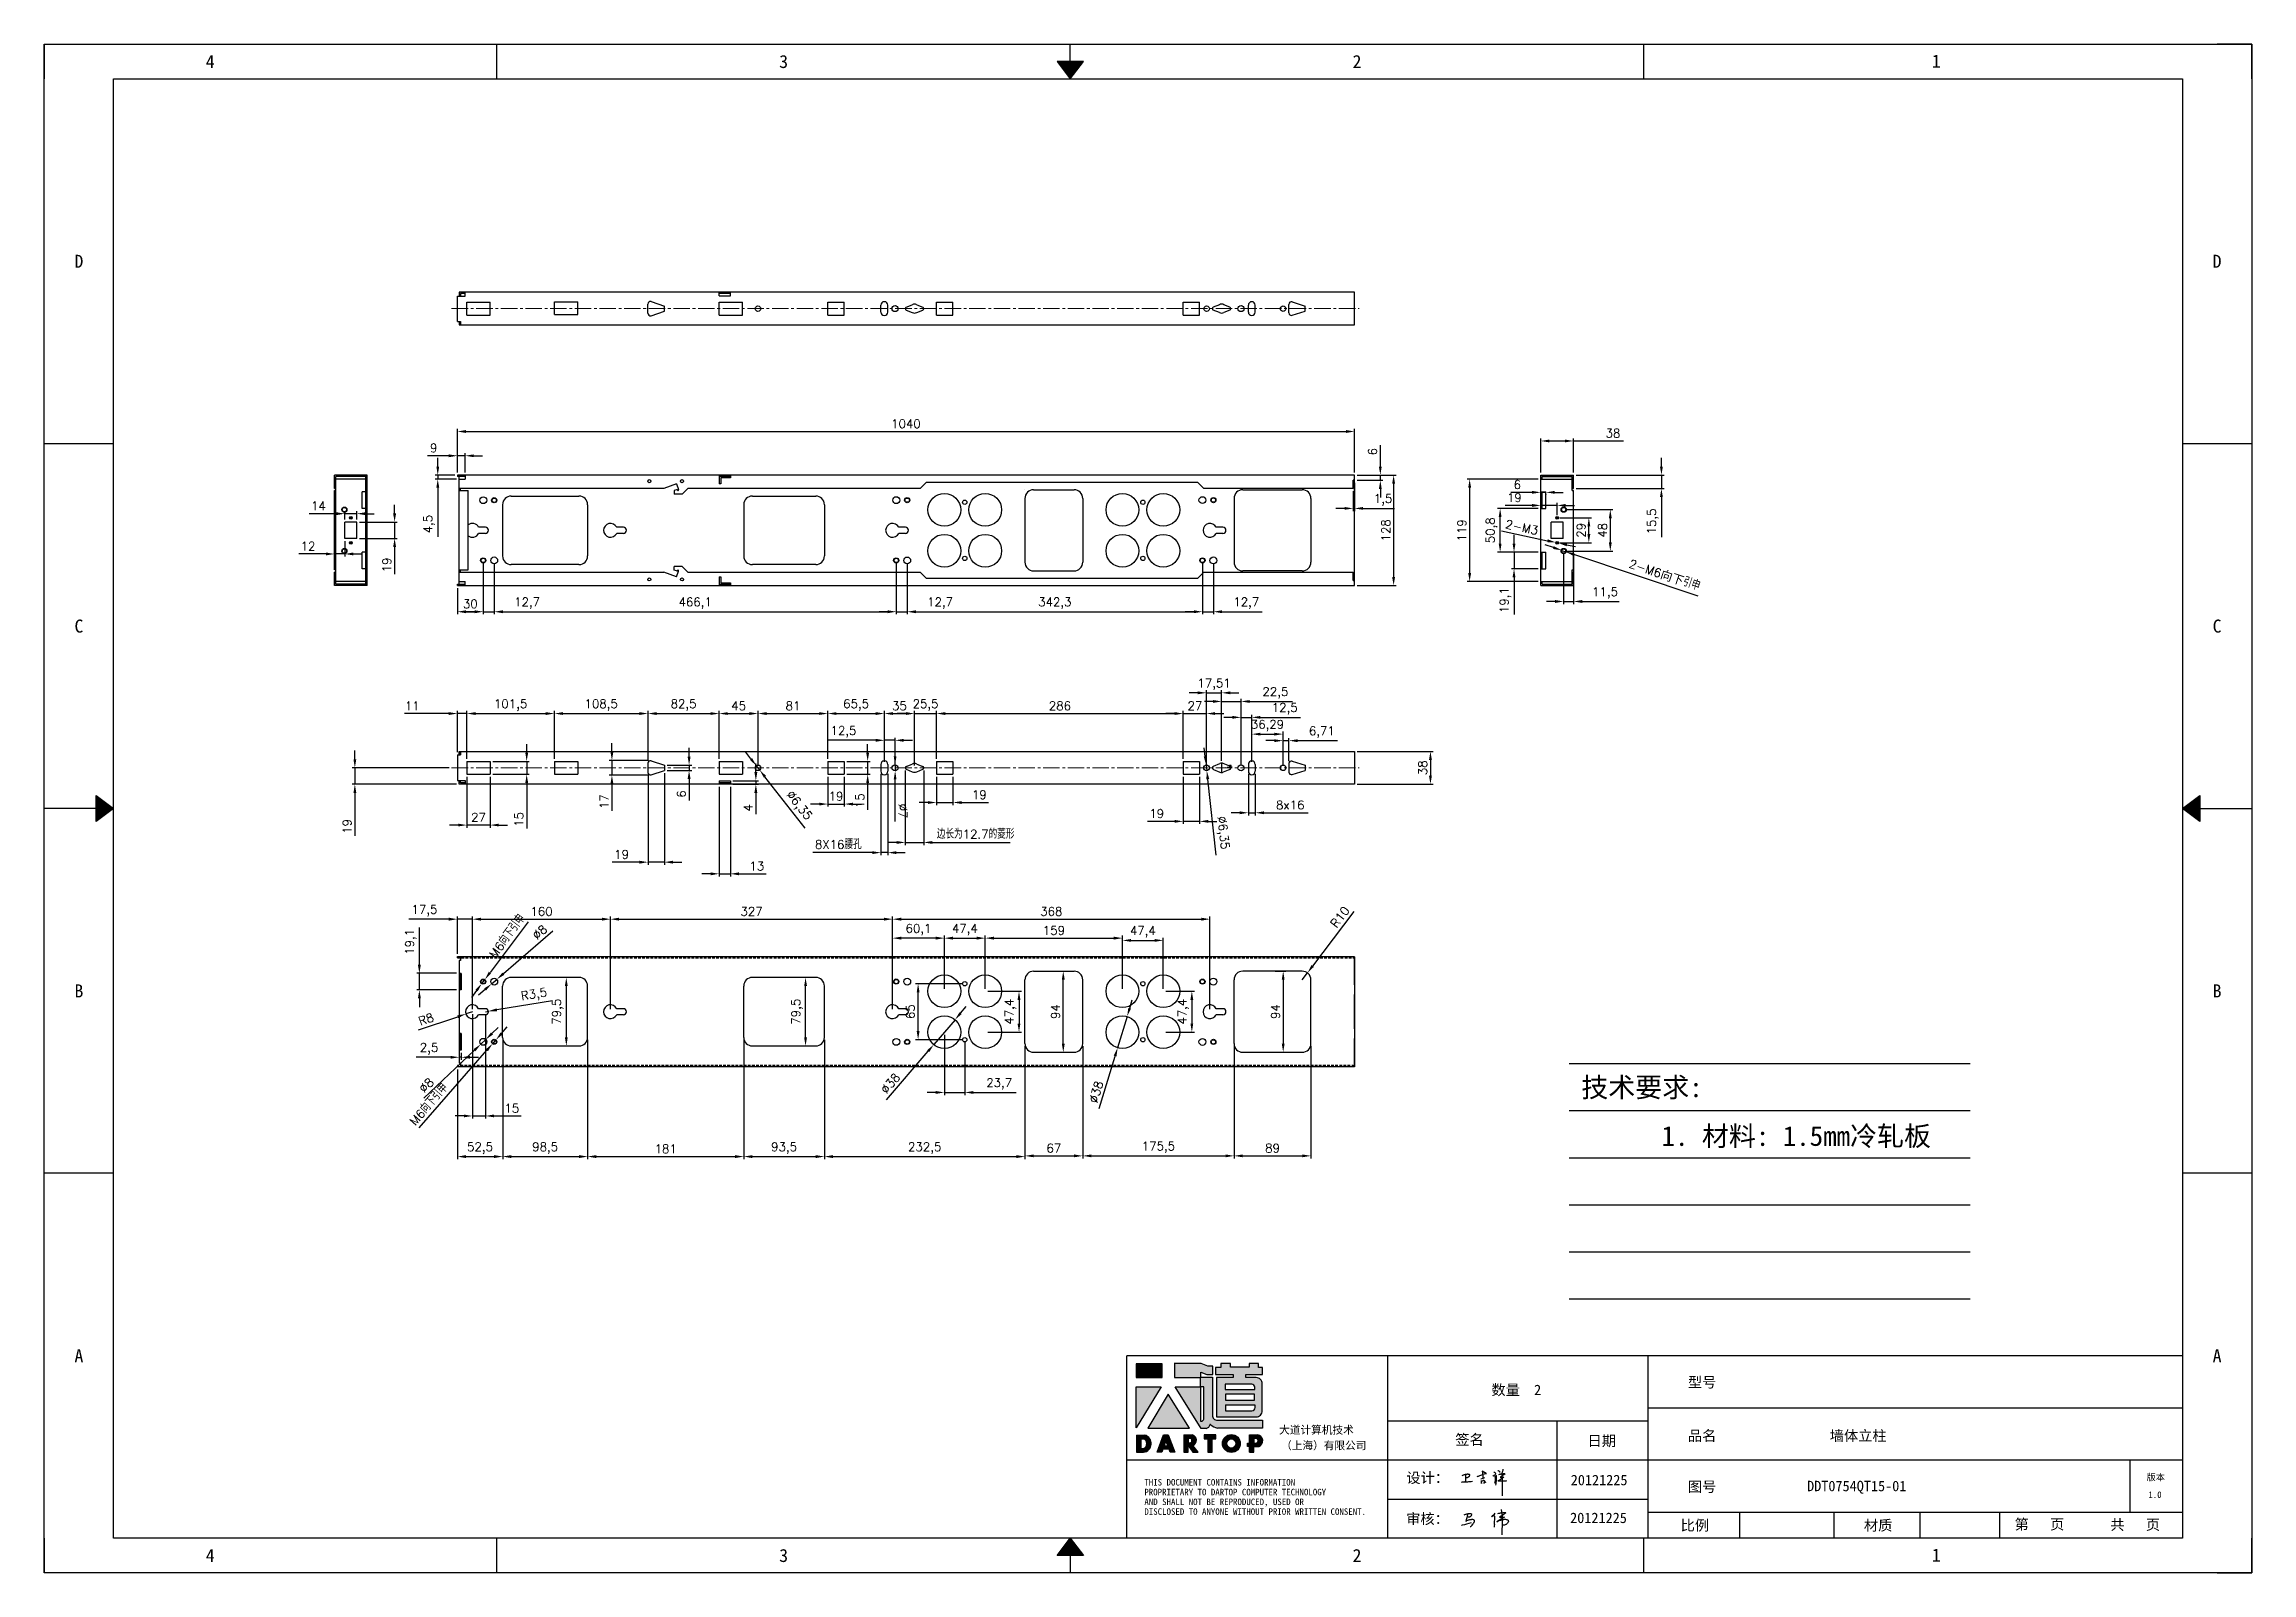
# Model space of a CAD drawing. Header units: millimetres. Extents: x 120943 to 145233, y 4425 to 40233.
# Drawn here: x 126943 to 129502, y 28927 to 30700 of the extents above; entities that cross this region are included whole.
import ezdxf
from ezdxf.enums import TextEntityAlignment as Align

# ---------------------------------------------------------------- set-up
doc = ezdxf.new("R2010")
doc.units = ezdxf.units.MM
for name, pattern in [('CENTER2', [28.575, 19.05, -3.175, 3.175, -3.175]), ('DOT', [0.25, 0, -0.25]), ('HIDDEN2', [4.7625, 3.175, -1.5875])]:
    doc.linetypes.add(name, pattern=pattern)
for name, color, linetype in [('4', 7, 'Continuous'), ('hidden', 3, 'HIDDEN2'), ('print', 30, 'Continuous'), ('yellow', 2, 'Continuous')]:
    doc.layers.add(name, color=color, linetype=linetype)
doc.layers.add('cen', color=1, linetype='CENTER2', lineweight=9)
doc.layers.add('dim', color=2, linetype='Continuous', lineweight=9)
doc.styles.add('Dartop', font='SIMFANG.TTF')
doc.styles.add('HZ', font='SimSun.ttf')
doc.styles.add('hzHT', font='SIMHEI.TTF')
doc.styles.get("Standard").update_dxf_attribs({"font": 'txt', "bigfont": 'gbcbig.shx'})
doc.dimstyles.new('0.25small', dxfattribs={"dimtxt": 1.5, "dimasz": 1.5, "dimexe": 1, "dimexo": 1, "dimgap": 1, "dimtad": 1, "dimtxsty": 'Standard', "dimcen": 2.5, "dimadec": 0, "dimazin": 0, "dimtfac": 1, "dimtmove": 0, "dimatfit": 3, "dimfxl": 1, "dimarcsym": 0})
doc.dimstyles.new('2-small', dxfattribs={"dimtxt": 10, "dimasz": 10, "dimexe": 3, "dimexo": 3, "dimgap": 4, "dimtad": 1, "dimtxsty": 'Standard', "dimcen": 5, "dimazin": 0, "dimtfac": 1, "dimtmove": 0, "dimatfit": 3, "dimfxl": 1, "dimarcsym": 0})

msp = doc.modelspace()

# ---------------------------------------------------------------- texts
at = {"color": 0}
for s, height, style, p in [('4', 15.108, 'Dartop', (127135.542, 30679.931)), ('3', 15.108, 'Dartop', (127800.294, 30679.931)), ('2', 15.108, 'Dartop', (128465.047, 30679.931)), ('1', 15.108, 'Dartop', (129136.687, 30680.41)), ('D', 15.108, 'Dartop', (126983.292, 30448.275)), ('D', 15.108, 'Dartop', (129462.177, 30448.275)), ('C', 15.108, 'Dartop', (126983.292, 30025.25)), ('C', 15.108, 'Dartop', (129462.177, 30025.25)), ('B', 15.108, 'Dartop', (126983.292, 29602.226)), ('B', 15.108, 'Dartop', (129462.177, 29602.226)), ('A', 15.108, 'Dartop', (126983.292, 29179.201)), ('A', 15.108, 'Dartop', (129462.177, 29179.201)), ('型号', 12.0864, 'hzHT', (128865.167, 29148.457)), ('数量  2', 12.0864, 'hzHT', (128649.755, 29139.582)), ('签名', 12.0864, 'hzHT', (128595.462, 29081.983)), ('日期', 12.0864, 'hzHT', (128748.824, 29080.495)), ('品名', 12.0864, 'hzHT', (128865.167, 29086.411)), ('墙体立柱', 12.0864, 'hzHT', (129046.09, 29086.411)), ('20121225', 12.0864, 'hzHT', (128745.722, 29035.056)), ('图号', 12.0864, 'hzHT', (128865.167, 29027.334)), ('DDT0754QT15-01', 12.08642, 'hzHT', (129044.4, 29028.122)), ('版本', 7.554, 'hzHT', (129391.09, 29038.283)), ('1.0', 7.554, 'Dartop', (129390.182, 29018.094)), ('20121225', 12.0864, 'hzHT', (128745.002, 28991.201)), ('比例', 12.0864, 'hzHT', (128856.739, 28982.482)), ('材质', 12.0864, 'hzHT', (129069.239, 28982.482)), ('第   页', 12.0864, 'hzHT', (129256.207, 28983.736)), ('共   页', 12.0864, 'hzHT', (129367.231, 28983.296)), ('4', 15.108, 'Dartop', (127135.542, 28947.545)), ('3', 15.108, 'Dartop', (127800.294, 28947.545)), ('2', 15.108, 'Dartop', (128465.047, 28947.545)), ('1', 15.108, 'Dartop', (129136.687, 28948.024))]:
    msp.add_text(s, height=height, dxfattribs=dict(at, style=style)).set_placement(p, align=Align.MIDDLE_CENTER)
at = {"style": 'HZ'}
for s, p in [('技术要求:', (128795.428, 29490.458)), ('     1. 材料: 1.5mm冷轧板', (128935.295, 29433.972))]:
    msp.add_text(s, height=22.932, dxfattribs=at).set_placement(p, align=Align.MIDDLE_CENTER)
at = {"color": 0, "style": 'hzHT'}
for s, height, p in [('THIS DOCUMENT CONTAINS INFORMATION', 7.55401, (128218.533, 29028.65)), ('PROPRIETARY TO DARTOP COMPUTER TECHNOLOGY', 7.55401, (128218.533, 29017.319)), ('设计：', 12.0864, (128522.244, 29031.626)), ('AND SHALL NOT BE REPRODUCED, USED OR', 7.55401, (128218.533, 29005.988)), ('DISCLOSED TO ANYONE WITHOUT PRIOR WRITTEN CONSENT.', 7.55401, (128218.533, 28994.657)), ('审核：', 12.0864, (128522.065, 28984.032))]:
    msp.add_text(s, height=height, dxfattribs=at).set_placement(p)
at = {"layer": '4', "color": 0, "style": 'hzHT'}
for s, p in [('大道计算机技术', (128374.771, 29088.65)), ('（上海）有限公司', (128377.052, 29070.583))]:
    msp.add_text(s, height=9.0648, dxfattribs=at).set_placement(p)

# ---------------------------------------------------------------- blocks, each defined once
blk = doc.blocks.new('*U527')
at = {"color": 254, "linetype": 'Continuous', "extrusion": (0, 0, -1)}
for points in [[(-17, 0.333), (-16.812, 0.25), (-17, 0.5)], [(-17, 0.333), (-17.188, 0.25), (-16.812, 0.25)], [(-17, 0.333), (-17, 0.5), (-17.188, 0.25)]]:
    blk.add_solid(points, dxfattribs=at)
blk = doc.blocks.new('*U526')
at = {"color": 254, "linetype": 'Continuous', "extrusion": (0, 0, -1)}
for points in [[(-33.167, 11), (-33, 11), (-33.25, 11.188)], [(-33.167, 11), (-33.25, 11.188), (-33.25, 10.812)], [(-33.167, 11), (-33.25, 10.812), (-33, 11)]]:
    blk.add_solid(points, dxfattribs=at)
blk = doc.blocks.new('*U528')
at = {"color": 254, "linetype": 'Continuous'}
for points in [[(17, 21.667), (17.188, 21.75), (16.812, 21.75)], [(17, 21.667), (16.812, 21.75), (17, 21.5)], [(17, 21.667), (17, 21.5), (17.188, 21.75)]]:
    blk.add_solid(points, dxfattribs=at)
blk = doc.blocks.new('*U525')
at = {"color": 254, "linetype": 'Continuous', "extrusion": (0, 0, -1)}
for points in [[(-0.833, 11), (-0.75, 10.812), (-0.75, 11.188)], [(-0.833, 11), (-0.75, 11.188), (-1, 11)], [(-0.833, 11), (-1, 11), (-0.75, 10.812)]]:
    blk.add_solid(points, dxfattribs=at)
blk = doc.blocks.new('dadao')
for p, q in [((48, 19.2), (44.9, 10.4)), ((44.9, 10.4), (51.2, 10.4)), ((51.2, 10.4), (48, 19.2))]:
    blk.add_line(p, q)
for points in [[(41.8, 121.6), (41.8, 143.7), (-0.4, 143.7), (-0.4, 121.6), (41.8, 121.6)], [(104.8, 122), (104.8, 130.3), (114.1, 126.3), (124.2, 126.3), (124.2, 139.6), (115.9, 139.6), (105.1, 143.9), (61.5, 143.9)], [(61.7, 144), (61.7, 121.3), (103.9, 121.3)], [(113.4, 38.7), (105.1, 38.7), (63, 106.5), (103.9, 106.5), (103.9, 120.9), (103.9, 121.3)], [(109.7, 53.6), (109.7, 106.2), (104.3, 106.2), (104.3, 50.4), (106.6, 50.4)], [(144.6, 94.4), (144.6, 84.8), (192, 84.8), (192, 94.1), (144.9, 94.1)], [(120.2, 45), (119.5, 45), (119.5, 44.6)], [(0, 28), (0, 0), (11.8, 0)], [(0.1, 28), (14, 28)], [(7.1, 21.8), (7.1, 6.1), (12, 6.1)], [(7.1, 21.8), (11.4, 21.8)], [(76.8, 28.2), (76.8, 0), (84.1, 0), (84.1, 11.1), (91.6, -0.1), (100.3, -0.1), (91.7, 11.1)], [(76.8, 28.2), (90.6, 28.2)], [(84, 22.7), (84, 15.3), (87.2, 15.3)], [(84, 22.7), (87.3, 22.7)], [(183.7, 0), (183.7, 9.6), (180.6, 9.6), (180.6, 14.9), (183.8, 14.9), (183.8, 28.1), (196.1, 28.1), (196.5, 28.1)], [(183.7, 0), (190.9, 0), (190.9, 9.6), (198.8, 9.6)], [(194.9, 22.3), (190.8, 22.3), (190.8, 15), (194.4, 15)]]:
    blk.add_lwpolyline(points)
blk.add_lwpolyline([(137.1, 144.2), (137.1, 137.9), (128.3, 137.9), (128.3, 126.5), (157.3, 126.5), (157.3, 121.5), (130.3, 121.5), (130.3, 57.5), (194.4, 57.5, 0.414214), (204.4, 67.5), (204.4, 111.3, 0.414214), (194.4, 121.3), (177.5, 121.3), (177.5, 126.3), (204.7, 126.3), (204.7, 137.7), (198.2, 137.7), (198.2, 143.9), (183.3, 143.9), (183.3, 138), (153, 138), (153, 144.2), (137.1, 144.2)], format="xyb", close=True)
for points in [[(104.8, 122), (123.4, 122), (123.4, 60, 0.414214), (131.4, 52), (204.8, 52), (204.8, 39.1), (131.7, 39.1)], [(144.3, 110.8), (144.3, 101.8), (192.3, 101.8), (192.3, 105.5, 0.414214), (187.3, 110.5), (144.3, 110.5)], [(144.6, 77), (144.6, 67.5), (187.6, 67.5, 0.414214), (192.6, 72.5), (192.6, 76.4), (144.6, 76.4)]]:
    blk.add_lwpolyline(points, format="xyb")
for points in [[(-0.3, 106.2), (40.4, 106.2), (-0.3, 39.7), (-0.3, 106.2)], [(51.7, 94.1), (18.4, 39.3), (86.2, 39.3)], [(43.8, 28.2), (51.8, 28.2), (62.6, -0.1), (55, -0.1), (53.2, 5), (42.9, 5), (41.1, 0), (33.6, 0)], [(110, 28.1), (110, 21.9), (116, 21.9), (116, -0.1), (123.2, -0.1), (123.2, 22), (129.2, 22), (129.2, 28.1), (110, 28.1)]]:
    blk.add_lwpolyline(points, close=True)
for radius in [14.5, 7.44]:
    blk.add_circle((154.2, 14.2), radius)
for centre, radius, start, end in [((99.2, 60.7), 12.6, 305.6399, 325.969), ((111.6, 46.7), 8.19, 282.9811, 347.6627), ((136, 61.7), 22.9, 226.7358, 259.3209), ((8.5, 13.9), 8.49, 294.2143, 69.7177), ((9.6, 14.2), 14.4, 278.6604, 72.3203), ((86.4, 19), 3.8, 282.527, 76.7196), ((88.6, 19.4), 8.95, 290.6073, 77.2124), ((193.7, 18.7), 3.8, 280.9891, 72.5513), ((195.7, 18.6), 9.51, 288.8959, 85.2442)]:
    blk.add_arc(centre, radius, start, end)
blk = doc.blocks.new('h')
for p, q in [((20768.1, -2360.9), (20773, -2359.1)), ((20769.5, -2366.9), (20769.8, -2370.6)), ((20769.8, -2370.6), (20770.9, -2378)), ((20770.9, -2378), (20771.5, -2370.6)), ((20772.4, -2369.3), (20774.9, -2367.8)), ((20773, -2359.1), (20784.1, -2355.2)), ((20773.3, -2331.8), (20775.3, -2338.7)), ((20789.1, -2340.9), (20773.5, -2331.9)), ((20775.3, -2338.7), (20775.6, -2351.2)), ((20775.6, -2351.2), (20775.5, -2357.3)), ((20782.2, -2369.2), (20780, -2377.1)), ((20780, -2377.1), (20788.3, -2371.3)), ((20780.1, -2366.4), (20780.8, -2366.4)), ((20781.9, -2367.4), (20782.2, -2369.2)), ((20845.7, -2343.5), (20848.4, -2353)), ((20848.9, -2370.3), (20847.9, -2424)), ((20848.4, -2353), (20848.9, -2370.3))]:
    blk.add_line(p, q)
for points in [[(20696.6, -2372.4, 0.002073), (20710.6, -2371.9, 0.016137), (20719.6, -2371.3, 0.008314), (20736.9, -2369.3)], [(20699.1, -2348.2, -0.029745), (20704.6, -2345.4, -0.046842), (20708.4, -2344.2, -0.00919), (20714.3, -2343, -0.018517), (20717.2, -2342.5, -0.037841), (20720.3, -2342.4, -0.039541), (20723.2, -2342.8, -0.149785), (20726, -2344.3, -0.204935), (20726.9, -2346.6, -0.074872), (20726.5, -2348.3, -0.061615), (20725.6, -2350.3, -0.034204), (20723.8, -2352.6, -0.045776), (20722.3, -2354.1, -0.054985), (20720.4, -2355.3, -0.036348), (20717.3, -2356.5, -0.067752), (20715.7, -2356.8, -0.043553), (20713.2, -2356.7)], [(20755, -2351.9, -0.024077), (20759.9, -2350.1, -0.013147), (20768.7, -2346.5, -0.00522), (20775.4, -2344.1, -0.018517), (20777.3, -2343.4, -0.008274), (20786.3, -2341, -0.039541), (20788.3, -2340.8, -0.079216), (20789.4, -2341, -0.204935)], [(20813.5, -2350.1, 0.007348), (20815.9, -2348.7, 0.008421), (20818, -2347.3, 0.009459), (20819.7, -2346.2, -0.016325), (20820.7, -2345.5, -0.173771), (20821.8, -2345.3, -0.085159), (20823.9, -2346, -0.125883), (20826, -2347.9, -0.160659), (20826.6, -2350.1, -0.010447), (20826.5, -2352.3, -0.008247), (20826.2, -2355.1, -0.002698), (20825.3, -2374, 0.001562), (20823.9, -2383.7, 0.016137)], [(20816.8, -2335, -0.053561), (20819.6, -2336.1, -0.075272), (20821.3, -2337.3, -0.005295), (20822.5, -2338.5, -0.009337), (20823.1, -2339.1, -0.026146), (20823.7, -2339.8, -0.016644), (20824.5, -2340.9)], [(20832.1, -2329.2, -0.053561), (20834.9, -2330.3, -0.075272), (20836.7, -2331.5, -0.005295), (20837.8, -2332.6, -0.009337), (20838.5, -2333.3, -0.026146), (20839, -2334, -0.016644), (20839.8, -2335.1)], [(20836, -2343.7, -0.02797), (20842.1, -2342.6, -0.048868), (20845.6, -2342.2, -0.00919), (20851.1, -2341.4, -0.018517), (20853.9, -2341.1, -0.037841), (20856.7, -2341.2, -0.039541), (20859.4, -2341.6, -0.018282), (20840.6, -2354.7, -0.000937)], [(20847.6, -2340.2, 0.021784), (20849.6, -2335.9, 0.028296), (20850.8, -2332.4, 0.008136), (20851.9, -2328.2, 0.028913), (20852.2, -2327, 0.08193), (20852.1, -2325.9, 0.075058), (20851.7, -2324.7, 0.275043)]]:
    blk.add_lwpolyline(points, format="xyb")
for points in [[(20711.3, -2343.5), (20711.3, -2343.5), (20711.5, -2355.8), (20710.7, -2368), (20710.6, -2371.9)], [(20821.5, -2350.6), (20822.4, -2359.2), (20822.2, -2364.9), (20821.7, -2369), (20821.3, -2376.3), (20823.6, -2368.5), (20827.2, -2366.3), (20829.5, -2366.3)], [(20840.6, -2354.7), (20850, -2354.7), (20855, -2354.3), (20845.9, -2361.1), (20840.5, -2364), (20833, -2367.5), (20863.2, -2367.4), (20865.9, -2367.3)]]:
    blk.add_lwpolyline(points)
for centre, radius, start, end in [((20773.7, -2371.2), 2.3, 121.9907, 163.60158), ((20787.5, -2406), 40.3, 100.61827, 108.24823), ((20780.8, -2367.6), 1.15, 9.4675, 90)]:
    blk.add_arc(centre, radius, start, end)
blk = doc.blocks.new('*D1269')
at = {"layer": 'Defpoints', "color": 0}
for p in [(128462.1, 30250.9), (127422.1, 30200.3), (128462.1, 30200.3)]:
    blk.add_point(p, dxfattribs=at)
at = {"layer": 'dim', "color": 0, "lineweight": -2}
for p, q in [((127422.1, 30203.3), (127422.1, 30253.9)), ((128462.1, 30203.3), (128462.1, 30253.9)), ((127432.1, 30250.9), (128452.1, 30250.9))]:
    blk.add_line(p, q, dxfattribs=at)
at = {"layer": 'dim', "color": 0}
for points in [[(127432.1, 30252.6), (127432.1, 30249.2), (127422.1, 30250.9)], [(128452.1, 30252.6), (128452.1, 30249.2), (128462.1, 30250.9)]]:
    blk.add_solid(points, dxfattribs=at)
at = {"layer": 'dim', "color": 0, "insert": (127942.1, 30259.9), "char_height": 10, "attachment_point": 5}
blk.add_mtext('1040', dxfattribs=at)
blk = doc.blocks.new('*D1270')
at = {"layer": 'Defpoints', "color": 0}
for p in [(128462.1, 30200.3), (128462.1, 30072.3), (128507.5, 30072.3)]:
    blk.add_point(p, dxfattribs=at)
at = {"layer": 'dim', "color": 0, "lineweight": -2}
for p, q in [((128465.1, 30200.3), (128510.5, 30200.3)), ((128507.5, 30190.3), (128507.5, 30082.3)), ((128465.1, 30072.3), (128510.5, 30072.3))]:
    blk.add_line(p, q, dxfattribs=at)
at = {"layer": 'dim', "color": 0}
for points in [[(128505.8, 30190.3), (128509.2, 30190.3), (128507.5, 30200.3)], [(128505.8, 30082.3), (128509.2, 30082.3), (128507.5, 30072.3)]]:
    blk.add_solid(points, dxfattribs=at)
at = {"layer": 'dim', "color": 0, "insert": (128498.5, 30136.3), "char_height": 10, "attachment_point": 5, "rotation": 90}
blk.add_mtext('128', dxfattribs=at)
blk = doc.blocks.new('*D1271')
at = {"layer": 'Defpoints', "color": 0}
for p in [(128462.1, 29879.9), (128462.1, 29841.9), (128550.2, 29841.9)]:
    blk.add_point(p, dxfattribs=at)
at = {"layer": 'dim', "color": 0, "lineweight": -2}
for p, q in [((128465.1, 29879.9), (128553.2, 29879.9)), ((128550.2, 29869.9), (128550.2, 29851.9)), ((128465.1, 29841.9), (128553.2, 29841.9))]:
    blk.add_line(p, q, dxfattribs=at)
at = {"layer": 'dim', "color": 0}
for points in [[(128548.5, 29869.9), (128551.9, 29869.9), (128550.2, 29879.9)], [(128548.5, 29851.9), (128551.9, 29851.9), (128550.2, 29841.9)]]:
    blk.add_solid(points, dxfattribs=at)
at = {"layer": 'dim', "color": 0, "insert": (128541.2, 29860.9), "char_height": 10, "attachment_point": 5, "rotation": 90}
blk.add_mtext('38', dxfattribs=at)
blk = doc.blocks.new('*D1272')
at = {"layer": 'Defpoints', "color": 0}
for p in [(128716.1, 30239.9), (128678.1, 30200.3), (128716.1, 30200.3)]:
    blk.add_point(p, dxfattribs=at)
at = {"layer": 'dim', "color": 0, "lineweight": -2}
for p, q in [((128678.1, 30203.3), (128678.1, 30242.9)), ((128688.1, 30239.9), (128706.1, 30239.9)), ((128716.1, 30203.3), (128716.1, 30242.9)), ((128716.1, 30239.9), (128774.1, 30239.9))]:
    blk.add_line(p, q, dxfattribs=at)
at = {"layer": 'dim', "color": 0}
for points in [[(128688.1, 30241.6), (128688.1, 30238.3), (128678.1, 30239.9)], [(128706.1, 30241.6), (128706.1, 30238.3), (128716.1, 30239.9)]]:
    blk.add_solid(points, dxfattribs=at)
at = {"layer": 'dim', "color": 0, "insert": (128761.8, 30248.9), "char_height": 10, "attachment_point": 5}
blk.add_mtext('38', dxfattribs=at)
blk = doc.blocks.new('*D1273')
at = {"layer": 'Defpoints', "color": 0}
for p in [(127422.1, 30222.8), (127422.1, 30200.3), (127431.1, 30200.3)]:
    blk.add_point(p, dxfattribs=at)
at = {"layer": 'dim', "color": 0, "lineweight": -2}
for p, q in [((127412.1, 30222.8), (127387.4, 30222.8)), ((127422.1, 30203.3), (127422.1, 30225.8)), ((127431.1, 30222.8), (127422.1, 30222.8)), ((127431.1, 30203.3), (127431.1, 30225.8)), ((127441.1, 30222.8), (127451.1, 30222.8))]:
    blk.add_line(p, q, dxfattribs=at)
at = {"layer": 'dim', "color": 0}
for points in [[(127412.1, 30224.4), (127412.1, 30221.1), (127422.1, 30222.8)], [(127441.1, 30224.4), (127441.1, 30221.1), (127431.1, 30222.8)]]:
    blk.add_solid(points, dxfattribs=at)
at = {"layer": 'dim', "color": 0, "insert": (127394.7, 30231.8), "char_height": 10, "attachment_point": 5}
blk.add_mtext('9', dxfattribs=at)
blk = doc.blocks.new('*D1274')
at = {"layer": 'Defpoints', "color": 0}
for p in [(127399.3, 30200.3), (127422.1, 30200.3), (127424.1, 30195.8)]:
    blk.add_point(p, dxfattribs=at)
at = {"layer": 'dim', "color": 0, "lineweight": -2}
for p, q in [((127399.3, 30210.3), (127399.3, 30220.3)), ((127419.1, 30200.3), (127396.3, 30200.3)), ((127421.1, 30195.8), (127396.3, 30195.8)), ((127399.3, 30200.3), (127399.3, 30195.8)), ((127399.3, 30185.8), (127399.3, 30128.6))]:
    blk.add_line(p, q, dxfattribs=at)
at = {"layer": 'dim', "color": 0}
for points in [[(127397.7, 30210.3), (127401, 30210.3), (127399.3, 30200.3)], [(127397.7, 30185.8), (127401, 30185.8), (127399.3, 30195.8)]]:
    blk.add_solid(points, dxfattribs=at)
at = {"layer": 'dim', "color": 0, "insert": (127389.5, 30143.5), "char_height": 10, "attachment_point": 5, "rotation": 90}
blk.add_mtext('4,5', dxfattribs=at)
blk = doc.blocks.new('*D1275')
at = {"layer": 'Defpoints', "color": 0}
for p in [(128678.1, 30195.8), (128595.6, 30076.8), (128678.1, 30076.8)]:
    blk.add_point(p, dxfattribs=at)
at = {"layer": 'dim', "color": 0, "lineweight": -2}
for p, q in [((128675.1, 30195.8), (128592.6, 30195.8)), ((128595.6, 30185.8), (128595.6, 30086.8)), ((128675.1, 30076.8), (128592.6, 30076.8))]:
    blk.add_line(p, q, dxfattribs=at)
at = {"layer": 'dim', "color": 0}
for points in [[(128594, 30185.8), (128597.3, 30185.8), (128595.6, 30195.8)], [(128594, 30086.8), (128597.3, 30086.8), (128595.6, 30076.8)]]:
    blk.add_solid(points, dxfattribs=at)
at = {"layer": 'dim', "color": 0, "insert": (128586.6, 30136.3), "char_height": 10, "attachment_point": 5, "rotation": 90}
blk.add_mtext('119', dxfattribs=at)
blk = doc.blocks.new('*D1276')
at = {"layer": 'Defpoints', "color": 0}
for p in [(128716.1, 30200.3), (128716.1, 30184.8), (128818, 30184.8)]:
    blk.add_point(p, dxfattribs=at)
at = {"layer": 'dim', "color": 0, "lineweight": -2}
for p, q in [((128818, 30210.3), (128818, 30220.3)), ((128719.1, 30200.3), (128821, 30200.3)), ((128719.1, 30184.8), (128821, 30184.8)), ((128818, 30200.3), (128818, 30184.8)), ((128818, 30174.8), (128818, 30128.5))]:
    blk.add_line(p, q, dxfattribs=at)
at = {"layer": 'dim', "color": 0}
for points in [[(128816.3, 30210.3), (128819.6, 30210.3), (128818, 30200.3)], [(128816.3, 30174.8), (128819.6, 30174.8), (128818, 30184.8)]]:
    blk.add_solid(points, dxfattribs=at)
at = {"layer": 'dim', "color": 0, "insert": (128808.1, 30146.6), "char_height": 10, "attachment_point": 5, "rotation": 90}
blk.add_mtext('15,5', dxfattribs=at)
blk = doc.blocks.new('*D1277')
at = {"layer": 'Defpoints', "color": 0}
for p in [(128702.3, 30113.1), (128707, 30111.5)]:
    blk.add_point(p, dxfattribs=at)
at = {"layer": 'dim', "color": 0, "lineweight": -2}
for p, q in [((128692.8, 30116.3), (128683.3, 30119.5)), ((128702.3, 30113.1), (128707, 30111.5)), ((128860.6, 30059.8), (128716.5, 30108.3))]:
    blk.add_line(p, q, dxfattribs=at)
at = {"layer": 'dim', "color": 0}
for points in [[(128693.3, 30117.9), (128692.3, 30114.7), (128702.3, 30113.1)], [(128717, 30109.9), (128715.9, 30106.7), (128707, 30111.5)]]:
    blk.add_solid(points, dxfattribs=at)
at = {"layer": 'dim', "color": 0, "insert": (128821.5, 30084), "char_height": 10, "attachment_point": 5, "rotation": 341.3956}
blk.add_mtext('2-M6{\\fSimSun|b0|i0|c134|p2;向下}引申', dxfattribs=at)
blk = doc.blocks.new('*D1278')
at = {"layer": 'Defpoints', "color": 0}
for p in [(128704.6, 30160.3), (128704.6, 30112.3), (128758.7, 30112.3)]:
    blk.add_point(p, dxfattribs=at)
at = {"layer": 'dim', "color": 0, "lineweight": -2}
for p, q in [((128707.6, 30160.3), (128761.7, 30160.3)), ((128758.7, 30150.3), (128758.7, 30122.3)), ((128707.6, 30112.3), (128761.7, 30112.3))]:
    blk.add_line(p, q, dxfattribs=at)
at = {"layer": 'dim', "color": 0}
for points in [[(128757, 30150.3), (128760.4, 30150.3), (128758.7, 30160.3)], [(128757, 30122.3), (128760.4, 30122.3), (128758.7, 30112.3)]]:
    blk.add_solid(points, dxfattribs=at)
at = {"layer": 'dim', "color": 0, "insert": (128749.7, 30136.3), "char_height": 10, "attachment_point": 5, "rotation": 90}
blk.add_mtext('48', dxfattribs=at)
blk = doc.blocks.new('*D1094')
at = {"layer": 'Defpoints', "color": 0}
for p in [(128704.6, 30112.3), (128716.1, 30112.3), (128716.1, 30053.8)]:
    blk.add_point(p, dxfattribs=at)
at = {"layer": 'dim', "color": 0, "lineweight": -2}
for p, q in [((128704.6, 30109.3), (128704.6, 30050.8)), ((128716.1, 30109.3), (128716.1, 30050.8)), ((128694.6, 30053.8), (128684.6, 30053.8)), ((128704.6, 30053.8), (128716.1, 30053.8)), ((128726.1, 30053.8), (128769.1, 30053.8))]:
    blk.add_line(p, q, dxfattribs=at)
at = {"layer": 'dim', "color": 0}
for points in [[(128694.6, 30055.5), (128694.6, 30052.1), (128704.6, 30053.8)], [(128726.1, 30055.5), (128726.1, 30052.1), (128716.1, 30053.8)]]:
    blk.add_solid(points, dxfattribs=at)
at = {"layer": 'dim', "color": 0, "insert": (128752.6, 30063.6), "char_height": 10, "attachment_point": 5}
blk.add_mtext('11,5', dxfattribs=at)
blk = doc.blocks.new('*D1279')
at = {"layer": 'Defpoints', "color": 0}
for p in [(128631, 30161.7), (128678.1, 30161.7), (128678.1, 30110.9)]:
    blk.add_point(p, dxfattribs=at)
at = {"layer": 'dim', "color": 0, "lineweight": -2}
for p, q in [((128675.1, 30161.7), (128628, 30161.7)), ((128631, 30120.9), (128631, 30151.7)), ((128675.1, 30110.9), (128628, 30110.9))]:
    blk.add_line(p, q, dxfattribs=at)
at = {"layer": 'dim', "color": 0}
for points in [[(128629.3, 30151.7), (128632.6, 30151.7), (128631, 30161.7)], [(128629.3, 30120.9), (128632.6, 30120.9), (128631, 30110.9)]]:
    blk.add_solid(points, dxfattribs=at)
at = {"layer": 'dim', "color": 0, "insert": (128621.1, 30136.3), "char_height": 10, "attachment_point": 5, "rotation": 90}
blk.add_mtext('50,8', dxfattribs=at)
blk = doc.blocks.new('*D1280')
at = {"layer": 'Defpoints', "color": 0}
for p in [(128678.1, 30110.9), (128647.1, 30091.8), (128678.1, 30091.8)]:
    blk.add_point(p, dxfattribs=at)
at = {"layer": 'dim', "color": 0, "lineweight": -2}
for p, q in [((128647.1, 30120.9), (128647.1, 30130.9)), ((128675.1, 30110.9), (128644.1, 30110.9)), ((128647.1, 30110.9), (128647.1, 30091.8)), ((128675.1, 30091.8), (128644.1, 30091.8)), ((128647.1, 30081.8), (128647.1, 30038.8))]:
    blk.add_line(p, q, dxfattribs=at)
at = {"layer": 'dim', "color": 0}
for points in [[(128645.4, 30120.9), (128648.7, 30120.9), (128647.1, 30110.9)], [(128645.4, 30081.8), (128648.7, 30081.8), (128647.1, 30091.8)]]:
    blk.add_solid(points, dxfattribs=at)
at = {"layer": 'dim', "color": 0, "insert": (128637.2, 30055.3), "char_height": 10, "attachment_point": 5, "rotation": 90}
blk.add_mtext('19,1', dxfattribs=at)
blk = doc.blocks.new('*D1281')
at = {"layer": 'Defpoints', "color": 0}
for p in [(128678.1, 30180.8), (128678.1, 30180.3), (128684.1, 30180.8)]:
    blk.add_point(p, dxfattribs=at)
at = {"layer": 'dim', "color": 0, "lineweight": -2}
for p, q in [((128668.1, 30180.3), (128643.5, 30180.3)), ((128684.1, 30180.3), (128678.1, 30180.3)), ((128678.1, 30177.8), (128678.1, 30177.3)), ((128684.1, 30177.8), (128684.1, 30177.3)), ((128694.1, 30180.3), (128704.1, 30180.3))]:
    blk.add_line(p, q, dxfattribs=at)
at = {"layer": 'dim', "color": 0}
for points in [[(128668.1, 30182), (128668.1, 30178.7), (128678.1, 30180.3)], [(128694.1, 30182), (128694.1, 30178.7), (128684.1, 30180.3)]]:
    blk.add_solid(points, dxfattribs=at)
at = {"layer": 'dim', "color": 0, "insert": (128650.8, 30189.3), "char_height": 10, "attachment_point": 5}
blk.add_mtext('6', dxfattribs=at)
blk = doc.blocks.new('*D1282')
at = {"layer": 'Defpoints', "color": 0}
for p in [(127291.6, 30155.6), (127291.6, 30145.9), (127305.6, 30145.9)]:
    blk.add_point(p, dxfattribs=at)
at = {"layer": 'dim', "color": 0, "lineweight": -2}
for p, q in [((127281.6, 30155.6), (127250.2, 30155.6)), ((127291.6, 30148.9), (127291.6, 30158.6)), ((127305.6, 30155.6), (127291.6, 30155.6)), ((127305.6, 30148.9), (127305.6, 30158.6)), ((127315.6, 30155.6), (127325.6, 30155.6))]:
    blk.add_line(p, q, dxfattribs=at)
at = {"layer": 'dim', "color": 0}
for points in [[(127281.6, 30157.3), (127281.6, 30153.9), (127291.6, 30155.6)], [(127315.6, 30157.3), (127315.6, 30153.9), (127305.6, 30155.6)]]:
    blk.add_solid(points, dxfattribs=at)
at = {"layer": 'dim', "color": 0, "insert": (127260.9, 30164.6), "char_height": 10, "attachment_point": 5}
blk.add_mtext('14', dxfattribs=at)
blk = doc.blocks.new('*D1283')
at = {"layer": 'Defpoints', "color": 0}
for p in [(127305.6, 30145.9), (127305.6, 30126.9), (127349.3, 30126.9)]:
    blk.add_point(p, dxfattribs=at)
at = {"layer": 'dim', "color": 0, "lineweight": -2}
for p, q in [((127349.3, 30155.9), (127349.3, 30165.9)), ((127308.6, 30145.9), (127352.3, 30145.9)), ((127308.6, 30126.9), (127352.3, 30126.9)), ((127349.3, 30145.9), (127349.3, 30126.9)), ((127349.3, 30116.9), (127349.3, 30085.5))]:
    blk.add_line(p, q, dxfattribs=at)
at = {"layer": 'dim', "color": 0}
for points in [[(127347.6, 30155.9), (127351, 30155.9), (127349.3, 30145.9)], [(127347.6, 30116.9), (127351, 30116.9), (127349.3, 30126.9)]]:
    blk.add_solid(points, dxfattribs=at)
at = {"layer": 'dim', "color": 0, "insert": (127340.3, 30096.2), "char_height": 10, "attachment_point": 5, "rotation": 90}
blk.add_mtext('19', dxfattribs=at)
blk = doc.blocks.new('*D1284')
at = {"layer": 'Defpoints', "color": 0}
for p in [(127279.6, 30134.3), (127291.6, 30126.9), (127279.6, 30108.9)]:
    blk.add_point(p, dxfattribs=at)
at = {"layer": 'dim', "color": 0, "lineweight": -2}
for p, q in [((127279.6, 30131.3), (127279.6, 30105.9)), ((127269.6, 30108.9), (127238.2, 30108.9)), ((127291.6, 30108.9), (127279.6, 30108.9)), ((127291.6, 30123.9), (127291.6, 30105.9)), ((127301.6, 30108.9), (127311.6, 30108.9))]:
    blk.add_line(p, q, dxfattribs=at)
at = {"layer": 'dim', "color": 0}
for points in [[(127269.6, 30110.6), (127269.6, 30107.2), (127279.6, 30108.9)], [(127301.6, 30110.6), (127301.6, 30107.2), (127291.6, 30108.9)]]:
    blk.add_solid(points, dxfattribs=at)
at = {"layer": 'dim', "color": 0, "insert": (127248.9, 30117.9), "char_height": 10, "attachment_point": 5}
blk.add_mtext('12', dxfattribs=at)
blk = doc.blocks.new('*D1285')
at = {"layer": 'Defpoints', "color": 0}
for p in [(127415.4, 29860.9), (127303.2, 29841.9), (127424.1, 29841.9)]:
    blk.add_point(p, dxfattribs=at)
at = {"layer": 'dim', "color": 0, "lineweight": -2}
for p, q in [((127303.2, 29870.9), (127303.2, 29880.9)), ((127412.4, 29860.9), (127300.2, 29860.9)), ((127303.2, 29860.9), (127303.2, 29841.9)), ((127421.1, 29841.9), (127300.2, 29841.9)), ((127303.2, 29831.9), (127303.2, 29782.2))]:
    blk.add_line(p, q, dxfattribs=at)
at = {"layer": 'dim', "color": 0}
for points in [[(127301.6, 29870.9), (127304.9, 29870.9), (127303.2, 29860.9)], [(127301.6, 29831.9), (127304.9, 29831.9), (127303.2, 29841.9)]]:
    blk.add_solid(points, dxfattribs=at)
at = {"layer": 'dim', "color": 0, "insert": (127294.2, 29792.9), "char_height": 10, "attachment_point": 5, "rotation": 90}
blk.add_mtext('19', dxfattribs=at)
blk = doc.blocks.new('*D1286')
at = {"layer": 'Defpoints', "color": 0}
for p in [(127433.1, 29923.8), (127422.1, 29875.9), (127433.1, 29868.4)]:
    blk.add_point(p, dxfattribs=at)
at = {"layer": 'dim', "color": 0, "lineweight": -2}
for p, q in [((127412.1, 29923.8), (127360.7, 29923.8)), ((127422.1, 29878.9), (127422.1, 29926.8)), ((127433.1, 29923.8), (127422.1, 29923.8)), ((127433.1, 29871.4), (127433.1, 29926.8)), ((127443.1, 29923.8), (127453.1, 29923.8))]:
    blk.add_line(p, q, dxfattribs=at)
at = {"layer": 'dim', "color": 0}
for points in [[(127412.1, 29925.5), (127412.1, 29922.2), (127422.1, 29923.8)], [(127443.1, 29925.5), (127443.1, 29922.2), (127433.1, 29923.8)]]:
    blk.add_solid(points, dxfattribs=at)
at = {"layer": 'dim', "color": 0, "insert": (127369.7, 29932.8), "char_height": 10, "attachment_point": 5}
blk.add_mtext('11', dxfattribs=at)
blk = doc.blocks.new('*D1287')
at = {"layer": 'Defpoints', "color": 0}
for p in [(127534.6, 29923.8), (127433.1, 29868.4), (127534.6, 29868.4)]:
    blk.add_point(p, dxfattribs=at)
at = {"layer": 'dim', "color": 0, "lineweight": -2}
for p, q in [((127433.1, 29871.4), (127433.1, 29926.8)), ((127443.1, 29923.8), (127524.6, 29923.8)), ((127534.6, 29871.4), (127534.6, 29926.8))]:
    blk.add_line(p, q, dxfattribs=at)
at = {"layer": 'dim', "color": 0}
for points in [[(127443.1, 29925.5), (127443.1, 29922.2), (127433.1, 29923.8)], [(127524.6, 29925.5), (127524.6, 29922.2), (127534.6, 29923.8)]]:
    blk.add_solid(points, dxfattribs=at)
at = {"layer": 'dim', "color": 0, "insert": (127483.8, 29933.7), "char_height": 10, "attachment_point": 5}
blk.add_mtext('101,5', dxfattribs=at)
blk = doc.blocks.new('*D1288')
at = {"layer": 'Defpoints', "color": 0}
for p in [(127643.1, 29923.8), (127534.6, 29868.4), (127643.1, 29866.2)]:
    blk.add_point(p, dxfattribs=at)
at = {"layer": 'dim', "color": 0, "lineweight": -2}
for p, q in [((127534.6, 29871.4), (127534.6, 29926.8)), ((127544.6, 29923.8), (127633.1, 29923.8)), ((127643.1, 29869.2), (127643.1, 29926.8))]:
    blk.add_line(p, q, dxfattribs=at)
at = {"layer": 'dim', "color": 0}
for points in [[(127544.6, 29925.5), (127544.6, 29922.2), (127534.6, 29923.8)], [(127633.1, 29925.5), (127633.1, 29922.2), (127643.1, 29923.8)]]:
    blk.add_solid(points, dxfattribs=at)
at = {"layer": 'dim', "color": 0, "insert": (127588.8, 29933.7), "char_height": 10, "attachment_point": 5}
blk.add_mtext('108,5', dxfattribs=at)
blk = doc.blocks.new('*D1289')
at = {"layer": 'Defpoints', "color": 0}
for p in [(127433.1, 29853.4), (127460.1, 29853.4), (127433.1, 29794.5)]:
    blk.add_point(p, dxfattribs=at)
at = {"layer": 'dim', "color": 0, "lineweight": -2}
for p, q in [((127433.1, 29850.4), (127433.1, 29791.5)), ((127460.1, 29850.4), (127460.1, 29791.5)), ((127423.1, 29794.5), (127413.1, 29794.5)), ((127460.1, 29794.5), (127433.1, 29794.5)), ((127470.1, 29794.5), (127480.1, 29794.5))]:
    blk.add_line(p, q, dxfattribs=at)
at = {"layer": 'dim', "color": 0}
for points in [[(127423.1, 29796.2), (127423.1, 29792.9), (127433.1, 29794.5)], [(127470.1, 29796.2), (127470.1, 29792.9), (127460.1, 29794.5)]]:
    blk.add_solid(points, dxfattribs=at)
at = {"layer": 'dim', "color": 0, "insert": (127446.6, 29803.5), "char_height": 10, "attachment_point": 5}
blk.add_mtext('27', dxfattribs=at)
blk = doc.blocks.new('*D1290')
at = {"layer": 'Defpoints', "color": 0}
for p in [(127460.1, 29868.4), (127460.1, 29853.4), (127502.4, 29853.4)]:
    blk.add_point(p, dxfattribs=at)
at = {"layer": 'dim', "color": 0, "lineweight": -2}
for p, q in [((127502.4, 29878.4), (127502.4, 29888.4)), ((127463.1, 29868.4), (127505.4, 29868.4)), ((127463.1, 29853.4), (127505.4, 29853.4)), ((127502.4, 29868.4), (127502.4, 29853.4)), ((127502.4, 29843.4), (127502.4, 29790.4))]:
    blk.add_line(p, q, dxfattribs=at)
at = {"layer": 'dim', "color": 0}
for points in [[(127500.8, 29878.4), (127504.1, 29878.4), (127502.4, 29868.4)], [(127500.8, 29843.4), (127504.1, 29843.4), (127502.4, 29853.4)]]:
    blk.add_solid(points, dxfattribs=at)
at = {"layer": 'dim', "color": 0, "insert": (127493.4, 29801), "char_height": 10, "attachment_point": 5, "rotation": 90}
blk.add_mtext('15', dxfattribs=at)
blk = doc.blocks.new('*D1291')
at = {"layer": 'Defpoints', "color": 0}
for p in [(127725.6, 29923.8), (127643.1, 29866.2), (127725.6, 29868.4)]:
    blk.add_point(p, dxfattribs=at)
at = {"layer": 'dim', "color": 0, "lineweight": -2}
for p, q in [((127643.1, 29869.2), (127643.1, 29926.8)), ((127653.1, 29923.8), (127715.6, 29923.8)), ((127725.6, 29871.4), (127725.6, 29926.8))]:
    blk.add_line(p, q, dxfattribs=at)
at = {"layer": 'dim', "color": 0}
for points in [[(127653.1, 29925.5), (127653.1, 29922.2), (127643.1, 29923.8)], [(127715.6, 29925.5), (127715.6, 29922.2), (127725.6, 29923.8)]]:
    blk.add_solid(points, dxfattribs=at)
at = {"layer": 'dim', "color": 0, "insert": (127684.3, 29933.7), "char_height": 10, "attachment_point": 5}
blk.add_mtext('82,5', dxfattribs=at)
blk = doc.blocks.new('*D1095')
at = {"layer": 'Defpoints', "color": 0}
for p in [(127646.7, 29869.4), (127601.2, 29852.4), (127646.7, 29852.4)]:
    blk.add_point(p, dxfattribs=at)
at = {"layer": 'dim', "color": 0, "lineweight": -2}
for p, q in [((127643.7, 29869.4), (127598.2, 29869.4)), ((127601.2, 29879.4), (127601.2, 29889.4)), ((127601.2, 29869.4), (127601.2, 29852.4)), ((127643.7, 29852.4), (127598.2, 29852.4)), ((127601.2, 29842.4), (127601.2, 29811))]:
    blk.add_line(p, q, dxfattribs=at)
at = {"layer": 'dim', "color": 0}
for points in [[(127599.6, 29879.4), (127602.9, 29879.4), (127601.2, 29869.4)], [(127599.6, 29842.4), (127602.9, 29842.4), (127601.2, 29852.4)]]:
    blk.add_solid(points, dxfattribs=at)
at = {"layer": 'dim', "color": 0, "insert": (127592.2, 29821.7), "char_height": 10, "attachment_point": 5, "rotation": 90}
blk.add_mtext('17', dxfattribs=at)
blk = doc.blocks.new('*D1292')
at = {"layer": 'Defpoints', "color": 0}
for p in [(127662.1, 29863.9), (127662.1, 29857.9), (127690.7, 29857.9)]:
    blk.add_point(p, dxfattribs=at)
at = {"layer": 'dim', "color": 0, "lineweight": -2}
for p, q in [((127690.7, 29873.9), (127690.7, 29883.9)), ((127665.1, 29863.9), (127693.7, 29863.9)), ((127665.1, 29857.9), (127693.7, 29857.9)), ((127690.7, 29863.9), (127690.7, 29857.9)), ((127690.7, 29847.9), (127690.7, 29823.2))]:
    blk.add_line(p, q, dxfattribs=at)
at = {"layer": 'dim', "color": 0}
for points in [[(127689, 29873.9), (127692.4, 29873.9), (127690.7, 29863.9)], [(127689, 29847.9), (127692.4, 29847.9), (127690.7, 29857.9)]]:
    blk.add_solid(points, dxfattribs=at)
at = {"layer": 'dim', "color": 0, "insert": (127681.7, 29830.5), "char_height": 10, "attachment_point": 5, "rotation": 90}
blk.add_mtext('6', dxfattribs=at)
blk = doc.blocks.new('*D1293')
at = {"layer": 'Defpoints', "color": 0}
for p in [(127643.1, 29855.5), (127662.1, 29857.9), (127643.1, 29751.5)]:
    blk.add_point(p, dxfattribs=at)
at = {"layer": 'dim', "color": 0, "lineweight": -2}
for p, q in [((127643.1, 29852.5), (127643.1, 29748.5)), ((127662.1, 29854.9), (127662.1, 29748.5)), ((127633.1, 29751.5), (127601.7, 29751.5)), ((127662.1, 29751.5), (127643.1, 29751.5)), ((127672.1, 29751.5), (127682.1, 29751.5))]:
    blk.add_line(p, q, dxfattribs=at)
at = {"layer": 'dim', "color": 0}
for points in [[(127633.1, 29753.2), (127633.1, 29749.8), (127643.1, 29751.5)], [(127672.1, 29753.2), (127672.1, 29749.8), (127662.1, 29751.5)]]:
    blk.add_solid(points, dxfattribs=at)
at = {"layer": 'dim', "color": 0, "insert": (127612.4, 29760.5), "char_height": 10, "attachment_point": 5}
blk.add_mtext('19', dxfattribs=at)
blk = doc.blocks.new('*D1294')
at = {"layer": 'Defpoints', "color": 0}
for p in [(127770.6, 29923.8), (127725.6, 29868.4), (127770.6, 29860.9)]:
    blk.add_point(p, dxfattribs=at)
at = {"layer": 'dim', "color": 0, "lineweight": -2}
for p, q in [((127725.6, 29871.4), (127725.6, 29926.8)), ((127735.6, 29923.8), (127760.6, 29923.8)), ((127770.6, 29863.9), (127770.6, 29926.8))]:
    blk.add_line(p, q, dxfattribs=at)
at = {"layer": 'dim', "color": 0}
for points in [[(127735.6, 29925.5), (127735.6, 29922.2), (127725.6, 29923.8)], [(127760.6, 29925.5), (127760.6, 29922.2), (127770.6, 29923.8)]]:
    blk.add_solid(points, dxfattribs=at)
at = {"layer": 'dim', "color": 0, "insert": (127748.1, 29932.8), "char_height": 10, "attachment_point": 5}
blk.add_mtext('45', dxfattribs=at)
blk = doc.blocks.new('*D1295')
at = {"layer": 'Defpoints', "color": 0}
for p in [(127851.6, 29923.8), (127770.6, 29860.9), (127851.6, 29868.4)]:
    blk.add_point(p, dxfattribs=at)
at = {"layer": 'dim', "color": 0, "lineweight": -2}
for p, q in [((127770.6, 29863.9), (127770.6, 29926.8)), ((127780.6, 29923.8), (127841.6, 29923.8)), ((127851.6, 29871.4), (127851.6, 29926.8))]:
    blk.add_line(p, q, dxfattribs=at)
at = {"layer": 'dim', "color": 0}
for points in [[(127780.6, 29925.5), (127780.6, 29922.2), (127770.6, 29923.8)], [(127841.6, 29925.5), (127841.6, 29922.2), (127851.6, 29923.8)]]:
    blk.add_solid(points, dxfattribs=at)
at = {"layer": 'dim', "color": 0, "insert": (127811.1, 29932.8), "char_height": 10, "attachment_point": 5}
blk.add_mtext('81', dxfattribs=at)
blk = doc.blocks.new('*D1296')
at = {"layer": 'Defpoints', "color": 0}
for p in [(127725.6, 29841.9), (127738.6, 29841.9), (127738.6, 29738)]:
    blk.add_point(p, dxfattribs=at)
at = {"layer": 'dim', "color": 0, "lineweight": -2}
for p, q in [((127725.6, 29838.9), (127725.6, 29735)), ((127738.6, 29838.9), (127738.6, 29735)), ((127715.6, 29738), (127705.6, 29738)), ((127725.6, 29738), (127738.6, 29738)), ((127748.6, 29738), (127779.9, 29738))]:
    blk.add_line(p, q, dxfattribs=at)
at = {"layer": 'dim', "color": 0}
for points in [[(127715.6, 29739.7), (127715.6, 29736.3), (127725.6, 29738)], [(127748.6, 29739.7), (127748.6, 29736.3), (127738.6, 29738)]]:
    blk.add_solid(points, dxfattribs=at)
at = {"layer": 'dim', "color": 0, "insert": (127769.2, 29747), "char_height": 10, "attachment_point": 5}
blk.add_mtext('13', dxfattribs=at)
blk = doc.blocks.new('*D1297')
at = {"layer": 'Defpoints', "color": 0}
for p in [(127738.6, 29845.9), (127738.6, 29841.9), (127768.1, 29841.9)]:
    blk.add_point(p, dxfattribs=at)
at = {"layer": 'dim', "color": 0, "lineweight": -2}
for p, q in [((127741.6, 29845.9), (127771.1, 29845.9)), ((127768.1, 29855.9), (127768.1, 29865.9)), ((127768.1, 29845.9), (127768.1, 29841.9)), ((127741.6, 29841.9), (127771.1, 29841.9)), ((127768.1, 29831.9), (127768.1, 29807.2))]:
    blk.add_line(p, q, dxfattribs=at)
at = {"layer": 'dim', "color": 0}
for points in [[(127766.4, 29855.9), (127769.8, 29855.9), (127768.1, 29845.9)], [(127766.4, 29831.9), (127769.8, 29831.9), (127768.1, 29841.9)]]:
    blk.add_solid(points, dxfattribs=at)
at = {"layer": 'dim', "color": 0, "insert": (127759.1, 29814.5), "char_height": 10, "attachment_point": 5, "rotation": 90}
blk.add_mtext('4', dxfattribs=at)
blk = doc.blocks.new('*D1298')
at = {"layer": 'Defpoints', "color": 0}
for p in [(127768.6, 29863.4), (127772.5, 29858.4)]:
    blk.add_point(p, dxfattribs=at)
at = {"layer": 'dim', "color": 0, "lineweight": -2}
for p, q in [((127762.4, 29871.3), (127756.3, 29879.1)), ((127768.6, 29863.4), (127772.5, 29858.4)), ((127825.2, 29791.1), (127778.7, 29850.5))]:
    blk.add_line(p, q, dxfattribs=at)
at = {"layer": 'dim', "color": 0}
for points in [[(127763.7, 29872.3), (127761.1, 29870.2), (127768.6, 29863.4)], [(127780, 29851.5), (127777.4, 29849.5), (127772.5, 29858.4)]]:
    blk.add_solid(points, dxfattribs=at)
at = {"layer": 'dim', "color": 0, "insert": (127817.6, 29816.7), "char_height": 10, "attachment_point": 5, "rotation": 308.0551}
blk.add_mtext('∅6,35', dxfattribs=at)
blk = doc.blocks.new('*D1299')
at = {"layer": 'Defpoints', "color": 0}
for p in [(127917.1, 29923.8), (127851.6, 29868.4), (127917.1, 29864.9)]:
    blk.add_point(p, dxfattribs=at)
at = {"layer": 'dim', "color": 0, "lineweight": -2}
for p, q in [((127851.6, 29871.4), (127851.6, 29926.8)), ((127861.6, 29923.8), (127907.1, 29923.8)), ((127917.1, 29867.9), (127917.1, 29926.8))]:
    blk.add_line(p, q, dxfattribs=at)
at = {"layer": 'dim', "color": 0}
for points in [[(127861.6, 29925.5), (127861.6, 29922.2), (127851.6, 29923.8)], [(127907.1, 29925.5), (127907.1, 29922.2), (127917.1, 29923.8)]]:
    blk.add_solid(points, dxfattribs=at)
at = {"layer": 'dim', "color": 0, "insert": (127884.3, 29933.7), "char_height": 10, "attachment_point": 5}
blk.add_mtext('65,5', dxfattribs=at)
blk = doc.blocks.new('*D1300')
at = {"layer": 'Defpoints', "color": 0}
for p in [(127929.6, 29892.8), (127917.1, 29864.9), (127929.6, 29860.9)]:
    blk.add_point(p, dxfattribs=at)
at = {"layer": 'dim', "color": 0, "lineweight": -2}
for p, q in [((127917.1, 29867.9), (127917.1, 29895.8)), ((127929.6, 29863.9), (127929.6, 29895.8)), ((127907.1, 29892.8), (127851.6, 29892.8)), ((127929.6, 29892.8), (127917.1, 29892.8)), ((127939.6, 29892.8), (127949.6, 29892.8))]:
    blk.add_line(p, q, dxfattribs=at)
at = {"layer": 'dim', "color": 0}
for points in [[(127907.1, 29894.5), (127907.1, 29891.1), (127917.1, 29892.8)], [(127939.6, 29894.5), (127939.6, 29891.1), (127929.6, 29892.8)]]:
    blk.add_solid(points, dxfattribs=at)
at = {"layer": 'dim', "color": 0, "insert": (127869.7, 29902.6), "char_height": 10, "attachment_point": 5}
blk.add_mtext('12,5', dxfattribs=at)
blk = doc.blocks.new('*D1301')
at = {"layer": 'Defpoints', "color": 0}
for p in [(127851.6, 29853.4), (127870.6, 29853.4), (127870.6, 29818.9)]:
    blk.add_point(p, dxfattribs=at)
at = {"layer": 'dim', "color": 0, "lineweight": -2}
for p, q in [((127851.6, 29850.4), (127851.6, 29815.9)), ((127870.6, 29850.4), (127870.6, 29815.9)), ((127841.6, 29818.9), (127831.6, 29818.9)), ((127851.6, 29818.9), (127870.6, 29818.9)), ((127880.6, 29818.9), (127890.6, 29818.9))]:
    blk.add_line(p, q, dxfattribs=at)
at = {"layer": 'dim', "color": 0}
for points in [[(127841.6, 29820.5), (127841.6, 29817.2), (127851.6, 29818.9)], [(127880.6, 29820.5), (127880.6, 29817.2), (127870.6, 29818.9)]]:
    blk.add_solid(points, dxfattribs=at)
at = {"layer": 'dim', "color": 0, "insert": (127861.1, 29827.9), "char_height": 10, "attachment_point": 5}
blk.add_mtext('19', dxfattribs=at)
blk = doc.blocks.new('*D1302')
at = {"layer": 'Defpoints', "color": 0}
for p in [(127870.6, 29868.4), (127870.6, 29853.4), (127897.7, 29853.4)]:
    blk.add_point(p, dxfattribs=at)
at = {"layer": 'dim', "color": 0, "lineweight": -2}
for p, q in [((127897.7, 29878.4), (127897.7, 29888.4)), ((127873.6, 29868.4), (127900.7, 29868.4)), ((127873.6, 29853.4), (127900.7, 29853.4)), ((127897.7, 29868.4), (127897.7, 29853.4)), ((127897.7, 29843.4), (127897.7, 29812))]:
    blk.add_line(p, q, dxfattribs=at)
at = {"layer": 'dim', "color": 0}
for points in [[(127896.1, 29878.4), (127899.4, 29878.4), (127897.7, 29868.4)], [(127896.1, 29843.4), (127899.4, 29843.4), (127897.7, 29853.4)]]:
    blk.add_solid(points, dxfattribs=at)
at = {"layer": 'dim', "color": 0, "insert": (127888.7, 29822.7), "char_height": 10, "attachment_point": 5, "rotation": 90}
blk.add_mtext('15', dxfattribs=at)
blk = doc.blocks.new('*D1303')
at = {"layer": 'Defpoints', "color": 0}
for p in [(127913.1, 29856.9), (127921.1, 29856.9), (127913.1, 29762.6)]:
    blk.add_point(p, dxfattribs=at)
at = {"layer": 'dim', "color": 0, "lineweight": -2}
for p, q in [((127913.1, 29853.9), (127913.1, 29759.6)), ((127921.1, 29853.9), (127921.1, 29759.6)), ((127903.1, 29762.6), (127834.3, 29762.6)), ((127921.1, 29762.6), (127913.1, 29762.6)), ((127931.1, 29762.6), (127941.1, 29762.6))]:
    blk.add_line(p, q, dxfattribs=at)
at = {"layer": 'dim', "color": 0}
for points in [[(127903.1, 29764.2), (127903.1, 29760.9), (127913.1, 29762.6)], [(127931.1, 29764.2), (127931.1, 29760.9), (127921.1, 29762.6)]]:
    blk.add_solid(points, dxfattribs=at)
at = {"layer": 'dim', "color": 0, "insert": (127863.7, 29771.9), "char_height": 10, "attachment_point": 5}
blk.add_mtext('8X16腰孔', dxfattribs=at)
blk = doc.blocks.new('*D1304')
at = {"layer": 'Defpoints', "color": 0}
for p in [(127929.5, 29864.4), (127929.6, 29857.4)]:
    blk.add_point(p, dxfattribs=at)
at = {"layer": 'dim', "color": 0, "lineweight": -2}
for p, q in [((127929.5, 29874.4), (127929.5, 29884.4)), ((127929.5, 29864.4), (127929.6, 29857.4)), ((127929.7, 29798.5), (127929.6, 29847.4))]:
    blk.add_line(p, q, dxfattribs=at)
at = {"layer": 'dim', "color": 0}
for points in [[(127931.2, 29874.4), (127927.9, 29874.4), (127929.5, 29864.4)], [(127931.2, 29847.4), (127927.9, 29847.4), (127929.6, 29857.4)]]:
    blk.add_solid(points, dxfattribs=at)
at = {"layer": 'dim', "color": 0, "insert": (127938.6, 29810.8), "char_height": 10, "attachment_point": 5, "rotation": 270.0965}
blk.add_mtext('∅7', dxfattribs=at)
blk = doc.blocks.new('*D1305')
at = {"layer": 'Defpoints', "color": 0}
for p in [(127952.1, 29923.8), (127917.1, 29867.9), (127952.1, 29860.7)]:
    blk.add_point(p, dxfattribs=at)
at = {"layer": 'dim', "color": 0, "lineweight": -2}
for p, q in [((127917.1, 29870.9), (127917.1, 29926.8)), ((127927.1, 29923.8), (127942.1, 29923.8)), ((127952.1, 29863.7), (127952.1, 29926.8))]:
    blk.add_line(p, q, dxfattribs=at)
at = {"layer": 'dim', "color": 0}
for points in [[(127927.1, 29925.5), (127927.1, 29922.2), (127917.1, 29923.8)], [(127942.1, 29925.5), (127942.1, 29922.2), (127952.1, 29923.8)]]:
    blk.add_solid(points, dxfattribs=at)
at = {"layer": 'dim', "color": 0, "insert": (127934.6, 29932.8), "char_height": 10, "attachment_point": 5}
blk.add_mtext('35', dxfattribs=at)
blk = doc.blocks.new('*D1306')
at = {"layer": 'Defpoints', "color": 0}
for p in [(127941.4, 29860.9), (127962.7, 29860.9), (127962.7, 29774.4)]:
    blk.add_point(p, dxfattribs=at)
at = {"layer": 'dim', "color": 0, "lineweight": -2}
for p, q in [((127941.4, 29857.9), (127941.4, 29771.4)), ((127962.7, 29857.9), (127962.7, 29771.4)), ((127931.4, 29774.4), (127921.4, 29774.4)), ((127941.4, 29774.4), (127962.7, 29774.4)), ((127972.7, 29774.4), (128063.1, 29774.4))]:
    blk.add_line(p, q, dxfattribs=at)
at = {"layer": 'dim', "color": 0}
for points in [[(127931.4, 29776), (127931.4, 29772.7), (127941.4, 29774.4)], [(127972.7, 29776), (127972.7, 29772.7), (127962.7, 29774.4)]]:
    blk.add_solid(points, dxfattribs=at)
at = {"layer": 'dim', "color": 0, "insert": (128022.9, 29783.8), "char_height": 10, "attachment_point": 5}
blk.add_mtext('边长为12.7的菱形', dxfattribs=at)
blk = doc.blocks.new('*D1307')
at = {"layer": 'Defpoints', "color": 0}
for p in [(127977.6, 29923.8), (127952.1, 29863.7), (127977.6, 29868.4)]:
    blk.add_point(p, dxfattribs=at)
at = {"layer": 'dim', "color": 0, "lineweight": -2}
for p, q in [((127942.1, 29923.8), (127932.1, 29923.8)), ((127952.1, 29866.7), (127952.1, 29926.8)), ((127952.1, 29923.8), (127977.6, 29923.8)), ((127977.6, 29871.4), (127977.6, 29926.8)), ((127987.6, 29923.8), (127997.6, 29923.8))]:
    blk.add_line(p, q, dxfattribs=at)
at = {"layer": 'dim', "color": 0}
for points in [[(127942.1, 29925.5), (127942.1, 29922.2), (127952.1, 29923.8)], [(127987.6, 29925.5), (127987.6, 29922.2), (127977.6, 29923.8)]]:
    blk.add_solid(points, dxfattribs=at)
at = {"layer": 'dim', "color": 0, "insert": (127964.8, 29933.7), "char_height": 10, "attachment_point": 5}
blk.add_mtext('25,5', dxfattribs=at)
blk = doc.blocks.new('*D1308')
at = {"layer": 'Defpoints', "color": 0}
for p in [(127977.6, 29853.4), (127996.6, 29853.4), (127996.6, 29820.7)]:
    blk.add_point(p, dxfattribs=at)
at = {"layer": 'dim', "color": 0, "lineweight": -2}
for p, q in [((127977.6, 29850.4), (127977.6, 29817.7)), ((127996.6, 29850.4), (127996.6, 29817.7)), ((127967.6, 29820.7), (127957.6, 29820.7)), ((127977.6, 29820.7), (127996.6, 29820.7)), ((128006.6, 29820.7), (128037.9, 29820.7))]:
    blk.add_line(p, q, dxfattribs=at)
at = {"layer": 'dim', "color": 0}
for points in [[(127967.6, 29822.3), (127967.6, 29819), (127977.6, 29820.7)], [(128006.6, 29822.3), (128006.6, 29819), (127996.6, 29820.7)]]:
    blk.add_solid(points, dxfattribs=at)
at = {"layer": 'dim', "color": 0, "insert": (128027.2, 29829.7), "char_height": 10, "attachment_point": 5}
blk.add_mtext('19', dxfattribs=at)
blk = doc.blocks.new('*D1309')
at = {"layer": 'Defpoints', "color": 0}
for p in [(128263.6, 29923.8), (127977.6, 29868.4), (128263.6, 29868.4)]:
    blk.add_point(p, dxfattribs=at)
at = {"layer": 'dim', "color": 0, "lineweight": -2}
for p, q in [((127977.6, 29871.4), (127977.6, 29926.8)), ((127987.6, 29923.8), (128253.6, 29923.8)), ((128263.6, 29871.4), (128263.6, 29926.8))]:
    blk.add_line(p, q, dxfattribs=at)
at = {"layer": 'dim', "color": 0}
for points in [[(127987.6, 29925.5), (127987.6, 29922.2), (127977.6, 29923.8)], [(128253.6, 29925.5), (128253.6, 29922.2), (128263.6, 29923.8)]]:
    blk.add_solid(points, dxfattribs=at)
at = {"layer": 'dim', "color": 0, "insert": (128120.6, 29932.8), "char_height": 10, "attachment_point": 5}
blk.add_mtext('286', dxfattribs=at)
blk = doc.blocks.new('*D1310')
at = {"layer": 'Defpoints', "color": 0}
for p in [(128290.5, 29923.8), (128263.6, 29868.4), (128290.5, 29860.9)]:
    blk.add_point(p, dxfattribs=at)
at = {"layer": 'dim', "color": 0, "lineweight": -2}
for p, q in [((128253.6, 29923.8), (128243.6, 29923.8)), ((128263.6, 29871.4), (128263.6, 29926.8)), ((128263.6, 29923.8), (128290.5, 29923.8)), ((128290.5, 29863.9), (128290.5, 29926.8)), ((128300.5, 29923.8), (128310.5, 29923.8))]:
    blk.add_line(p, q, dxfattribs=at)
at = {"layer": 'dim', "color": 0}
for points in [[(128253.6, 29925.5), (128253.6, 29922.2), (128263.6, 29923.8)], [(128300.5, 29925.5), (128300.5, 29922.2), (128290.5, 29923.8)]]:
    blk.add_solid(points, dxfattribs=at)
at = {"layer": 'dim', "color": 0, "insert": (128277.1, 29932.8), "char_height": 10, "attachment_point": 5}
blk.add_mtext('27', dxfattribs=at)
blk = doc.blocks.new('*D1311')
at = {"layer": 'Defpoints', "color": 0}
for p in [(128308.1, 29947.9), (128290.5, 29860.9), (128308.1, 29866)]:
    blk.add_point(p, dxfattribs=at)
at = {"layer": 'dim', "color": 0, "lineweight": -2}
for p, q in [((128280.5, 29947.9), (128270.5, 29947.9)), ((128290.5, 29863.9), (128290.5, 29950.9)), ((128290.5, 29947.9), (128308.1, 29947.9)), ((128308.1, 29869), (128308.1, 29950.9)), ((128318.1, 29947.9), (128328.1, 29947.9))]:
    blk.add_line(p, q, dxfattribs=at)
at = {"layer": 'dim', "color": 0}
for points in [[(128280.5, 29949.5), (128280.5, 29946.2), (128290.5, 29947.9)], [(128318.1, 29949.5), (128318.1, 29946.2), (128308.1, 29947.9)]]:
    blk.add_solid(points, dxfattribs=at)
at = {"layer": 'dim', "color": 0, "insert": (128299.3, 29957.7), "char_height": 10, "attachment_point": 5}
blk.add_mtext('17,51', dxfattribs=at)
blk = doc.blocks.new('*D1312')
at = {"layer": 'Defpoints', "color": 0}
for p in [(128330.6, 29937.9), (128308.1, 29866), (128330.6, 29860.9)]:
    blk.add_point(p, dxfattribs=at)
at = {"layer": 'dim', "color": 0, "lineweight": -2}
for p, q in [((128298.1, 29937.9), (128288.1, 29937.9)), ((128308.1, 29869), (128308.1, 29940.9)), ((128308.1, 29937.9), (128330.6, 29937.9)), ((128330.6, 29863.9), (128330.6, 29940.9)), ((128340.6, 29937.9), (128390.2, 29937.9))]:
    blk.add_line(p, q, dxfattribs=at)
at = {"layer": 'dim', "color": 0}
for points in [[(128298.1, 29939.5), (128298.1, 29936.2), (128308.1, 29937.9)], [(128340.6, 29939.5), (128340.6, 29936.2), (128330.6, 29937.9)]]:
    blk.add_solid(points, dxfattribs=at)
at = {"layer": 'dim', "color": 0, "insert": (128370.4, 29947.7), "char_height": 10, "attachment_point": 5}
blk.add_mtext('22,5', dxfattribs=at)
blk = doc.blocks.new('*D1313')
at = {"layer": 'Defpoints', "color": 0}
for p in [(128343.1, 29919.4), (128330.6, 29860.9), (128343.1, 29864.9)]:
    blk.add_point(p, dxfattribs=at)
at = {"layer": 'dim', "color": 0, "lineweight": -2}
for p, q in [((128330.6, 29863.9), (128330.6, 29922.4)), ((128343.1, 29867.9), (128343.1, 29922.4)), ((128320.6, 29919.4), (128310.6, 29919.4)), ((128330.6, 29919.4), (128343.1, 29919.4)), ((128353.1, 29919.4), (128399.4, 29919.4))]:
    blk.add_line(p, q, dxfattribs=at)
at = {"layer": 'dim', "color": 0}
for points in [[(128320.6, 29921.1), (128320.6, 29917.8), (128330.6, 29919.4)], [(128353.1, 29921.1), (128353.1, 29917.8), (128343.1, 29919.4)]]:
    blk.add_solid(points, dxfattribs=at)
at = {"layer": 'dim', "color": 0, "insert": (128381.2, 29929.3), "char_height": 10, "attachment_point": 5}
blk.add_mtext('12,5', dxfattribs=at)
blk = doc.blocks.new('*D1314')
at = {"layer": 'Defpoints', "color": 0}
for p in [(128379.3, 29900), (128343.1, 29864.9), (128379.3, 29860.9)]:
    blk.add_point(p, dxfattribs=at)
at = {"layer": 'dim', "color": 0, "lineweight": -2}
for p, q in [((128343.1, 29867.9), (128343.1, 29903)), ((128353.1, 29900), (128369.3, 29900)), ((128379.3, 29863.9), (128379.3, 29903))]:
    blk.add_line(p, q, dxfattribs=at)
at = {"layer": 'dim', "color": 0}
for points in [[(128353.1, 29901.6), (128353.1, 29898.3), (128343.1, 29900)], [(128369.3, 29901.6), (128369.3, 29898.3), (128379.3, 29900)]]:
    blk.add_solid(points, dxfattribs=at)
at = {"layer": 'dim', "color": 0, "insert": (128361.2, 29909.8), "char_height": 10, "attachment_point": 5}
blk.add_mtext('36,29', dxfattribs=at)
blk = doc.blocks.new('*D1315')
at = {"layer": 'Defpoints', "color": 0}
for p in [(128386.1, 29892.4), (128379.3, 29860.9), (128386.1, 29865.8)]:
    blk.add_point(p, dxfattribs=at)
at = {"layer": 'dim', "color": 0, "lineweight": -2}
for p, q in [((128379.3, 29863.9), (128379.3, 29895.4)), ((128386.1, 29868.8), (128386.1, 29895.4)), ((128369.3, 29892.4), (128359.3, 29892.4)), ((128379.3, 29892.4), (128386.1, 29892.4)), ((128396.1, 29892.4), (128442.4, 29892.4))]:
    blk.add_line(p, q, dxfattribs=at)
at = {"layer": 'dim', "color": 0}
for points in [[(128369.3, 29894), (128369.3, 29890.7), (128379.3, 29892.4)], [(128396.1, 29894), (128396.1, 29890.7), (128386.1, 29892.4)]]:
    blk.add_solid(points, dxfattribs=at)
at = {"layer": 'dim', "color": 0, "insert": (128424.2, 29902.2), "char_height": 10, "attachment_point": 5}
blk.add_mtext('6,71', dxfattribs=at)
blk = doc.blocks.new('*D1316')
at = {"layer": 'Defpoints', "color": 0}
for p in [(128263.6, 29853.4), (128282.6, 29853.4), (128263.6, 29798.8)]:
    blk.add_point(p, dxfattribs=at)
at = {"layer": 'dim', "color": 0, "lineweight": -2}
for p, q in [((128263.6, 29850.4), (128263.6, 29795.8)), ((128282.6, 29850.4), (128282.6, 29795.8)), ((128253.6, 29798.8), (128222.2, 29798.8)), ((128282.6, 29798.8), (128263.6, 29798.8)), ((128292.6, 29798.8), (128302.6, 29798.8))]:
    blk.add_line(p, q, dxfattribs=at)
at = {"layer": 'dim', "color": 0}
for points in [[(128253.6, 29800.5), (128253.6, 29797.2), (128263.6, 29798.8)], [(128292.6, 29800.5), (128292.6, 29797.2), (128282.6, 29798.8)]]:
    blk.add_solid(points, dxfattribs=at)
at = {"layer": 'dim', "color": 0, "insert": (128232.9, 29807.8), "char_height": 10, "attachment_point": 5}
blk.add_mtext('19', dxfattribs=at)
blk = doc.blocks.new('*D1317')
at = {"layer": 'Defpoints', "color": 0}
for p in [(128339.1, 29856.9), (128347.1, 29856.9), (128347.1, 29808.8)]:
    blk.add_point(p, dxfattribs=at)
at = {"layer": 'dim', "color": 0, "lineweight": -2}
for p, q in [((128339.1, 29853.9), (128339.1, 29805.8)), ((128347.1, 29853.9), (128347.1, 29805.8)), ((128329.1, 29808.8), (128319.1, 29808.8)), ((128339.1, 29808.8), (128347.1, 29808.8)), ((128357.1, 29808.8), (128408.4, 29808.8))]:
    blk.add_line(p, q, dxfattribs=at)
at = {"layer": 'dim', "color": 0}
for points in [[(128329.1, 29810.4), (128329.1, 29807.1), (128339.1, 29808.8)], [(128357.1, 29810.4), (128357.1, 29807.1), (128347.1, 29808.8)]]:
    blk.add_solid(points, dxfattribs=at)
at = {"layer": 'dim', "color": 0, "insert": (128387.7, 29817.8), "char_height": 10, "attachment_point": 5}
blk.add_mtext('8x16', dxfattribs=at)
blk = doc.blocks.new('*D1318')
at = {"layer": 'Defpoints', "color": 0}
for p in [(128290.2, 29864), (128290.9, 29857.7)]:
    blk.add_point(p, dxfattribs=at)
at = {"layer": 'dim', "color": 0, "lineweight": -2}
for p, q in [((128289.1, 29874), (128288, 29883.9)), ((128290.2, 29864), (128290.9, 29857.7)), ((128301.9, 29759.7), (128292, 29847.8))]:
    blk.add_line(p, q, dxfattribs=at)
at = {"layer": 'dim', "color": 0}
for points in [[(128290.7, 29874.2), (128287.4, 29873.8), (128290.2, 29864)], [(128293.7, 29848), (128290.4, 29847.6), (128290.9, 29857.7)]]:
    blk.add_solid(points, dxfattribs=at)
at = {"layer": 'dim', "color": 0, "insert": (128308.9, 29785.5), "char_height": 10, "attachment_point": 5, "rotation": 276.3862}
blk.add_mtext('∅6,35', dxfattribs=at)
blk = doc.blocks.new('*D1319')
at = {"layer": 'Defpoints', "color": 0}
for p in [(127424.1, 29622.6), (127378, 29603.5), (127424.1, 29603.5)]:
    blk.add_point(p, dxfattribs=at)
at = {"layer": 'dim', "color": 0, "lineweight": -2}
for p, q in [((127378, 29632.6), (127378, 29675.6)), ((127421.1, 29622.6), (127375, 29622.6)), ((127378, 29603.5), (127378, 29622.6)), ((127421.1, 29603.5), (127375, 29603.5)), ((127378, 29593.5), (127378, 29583.5))]:
    blk.add_line(p, q, dxfattribs=at)
at = {"layer": 'dim', "color": 0}
for points in [[(127376.3, 29632.6), (127379.7, 29632.6), (127378, 29622.6)], [(127376.3, 29593.5), (127379.7, 29593.5), (127378, 29603.5)]]:
    blk.add_solid(points, dxfattribs=at)
at = {"layer": 'dim', "color": 0, "insert": (127368.2, 29659.1), "char_height": 10, "attachment_point": 5, "rotation": 90}
blk.add_mtext('19,1', dxfattribs=at)
blk = doc.blocks.new('*D1320')
at = {"layer": 'Defpoints', "color": 0}
for p in [(127424.1, 29533.6), (127424.1, 29525.3), (127426.6, 29533.6)]:
    blk.add_point(p, dxfattribs=at)
at = {"layer": 'dim', "color": 0, "lineweight": -2}
for p, q in [((127414.1, 29525.3), (127374.4, 29525.3)), ((127424.1, 29530.6), (127424.1, 29522.3)), ((127426.6, 29525.3), (127424.1, 29525.3)), ((127426.6, 29530.6), (127426.6, 29522.3)), ((127436.6, 29525.3), (127446.6, 29525.3))]:
    blk.add_line(p, q, dxfattribs=at)
at = {"layer": 'dim', "color": 0}
for points in [[(127414.1, 29526.9), (127414.1, 29523.6), (127424.1, 29525.3)], [(127436.6, 29526.9), (127436.6, 29523.6), (127426.6, 29525.3)]]:
    blk.add_solid(points, dxfattribs=at)
at = {"layer": 'dim', "color": 0, "insert": (127389.2, 29535.1), "char_height": 10, "attachment_point": 5}
blk.add_mtext('2,5', dxfattribs=at)
blk = doc.blocks.new('*D1321')
at = {"layer": 'Defpoints', "color": 0}
for p in [(127422.1, 29685.4), (127422.1, 29642.1), (127439.6, 29578.1)]:
    blk.add_point(p, dxfattribs=at)
at = {"layer": 'dim', "color": 0, "lineweight": -2}
for p, q in [((127412.1, 29685.4), (127365.7, 29685.4)), ((127422.1, 29645.1), (127422.1, 29688.4)), ((127439.6, 29685.4), (127422.1, 29685.4)), ((127439.6, 29581.1), (127439.6, 29688.4)), ((127449.6, 29685.4), (127459.6, 29685.4))]:
    blk.add_line(p, q, dxfattribs=at)
at = {"layer": 'dim', "color": 0}
for points in [[(127412.1, 29687.1), (127412.1, 29683.7), (127422.1, 29685.4)], [(127449.6, 29687.1), (127449.6, 29683.7), (127439.6, 29685.4)]]:
    blk.add_solid(points, dxfattribs=at)
at = {"layer": 'dim', "color": 0, "insert": (127383.9, 29695.2), "char_height": 10, "attachment_point": 5}
blk.add_mtext('17,5', dxfattribs=at)
blk = doc.blocks.new('*D1322')
at = {"layer": 'Defpoints', "color": 0}
for p in [(127599.6, 29685.4), (127439.6, 29578.1), (127599.6, 29578.1)]:
    blk.add_point(p, dxfattribs=at)
at = {"layer": 'dim', "color": 0, "lineweight": -2}
for p, q in [((127439.6, 29581.1), (127439.6, 29688.4)), ((127449.6, 29685.4), (127589.6, 29685.4)), ((127599.6, 29581.1), (127599.6, 29688.4))]:
    blk.add_line(p, q, dxfattribs=at)
at = {"layer": 'dim', "color": 0}
for points in [[(127449.6, 29687.1), (127449.6, 29683.7), (127439.6, 29685.4)], [(127589.6, 29687.1), (127589.6, 29683.7), (127599.6, 29685.4)]]:
    blk.add_solid(points, dxfattribs=at)
at = {"layer": 'dim', "color": 0, "insert": (127519.6, 29694.4), "char_height": 10, "attachment_point": 5}
blk.add_mtext('160', dxfattribs=at)
blk = doc.blocks.new('*D1323')
at = {"layer": 'Defpoints', "color": 0}
for p in [(127926.6, 29685.4), (127599.6, 29578.1), (127926.6, 29578.1)]:
    blk.add_point(p, dxfattribs=at)
at = {"layer": 'dim', "color": 0, "lineweight": -2}
for p, q in [((127599.6, 29581.1), (127599.6, 29688.4)), ((127609.6, 29685.4), (127916.6, 29685.4)), ((127926.6, 29581.1), (127926.6, 29688.4))]:
    blk.add_line(p, q, dxfattribs=at)
at = {"layer": 'dim', "color": 0}
for points in [[(127609.6, 29687.1), (127609.6, 29683.7), (127599.6, 29685.4)], [(127916.6, 29687.1), (127916.6, 29683.7), (127926.6, 29685.4)]]:
    blk.add_solid(points, dxfattribs=at)
at = {"layer": 'dim', "color": 0, "insert": (127763.1, 29694.4), "char_height": 10, "attachment_point": 5}
blk.add_mtext('327', dxfattribs=at)
blk = doc.blocks.new('*D1324')
at = {"layer": 'Defpoints', "color": 0}
for p in [(128294.6, 29685.4), (127926.6, 29578.1), (128294.6, 29578.1)]:
    blk.add_point(p, dxfattribs=at)
at = {"layer": 'dim', "color": 0, "lineweight": -2}
for p, q in [((127926.6, 29581.1), (127926.6, 29688.4)), ((127936.6, 29685.4), (128284.6, 29685.4)), ((128294.6, 29581.1), (128294.6, 29688.4))]:
    blk.add_line(p, q, dxfattribs=at)
at = {"layer": 'dim', "color": 0}
for points in [[(127936.6, 29687.1), (127936.6, 29683.7), (127926.6, 29685.4)], [(128284.6, 29687.1), (128284.6, 29683.7), (128294.6, 29685.4)]]:
    blk.add_solid(points, dxfattribs=at)
at = {"layer": 'dim', "color": 0, "insert": (128110.6, 29694.4), "char_height": 10, "attachment_point": 5}
blk.add_mtext('368', dxfattribs=at)
blk = doc.blocks.new('*D1325')
at = {"layer": 'Defpoints', "color": 0}
for p in [(127439.6, 29578.1), (127454.6, 29578.1), (127454.6, 29457.2)]:
    blk.add_point(p, dxfattribs=at)
at = {"layer": 'dim', "color": 0, "lineweight": -2}
for p, q in [((127439.6, 29575.1), (127439.6, 29454.2)), ((127454.6, 29575.1), (127454.6, 29454.2)), ((127429.6, 29457.2), (127419.6, 29457.2)), ((127439.6, 29457.2), (127454.6, 29457.2)), ((127464.6, 29457.2), (127495.9, 29457.2))]:
    blk.add_line(p, q, dxfattribs=at)
at = {"layer": 'dim', "color": 0}
for points in [[(127429.6, 29458.9), (127429.6, 29455.6), (127439.6, 29457.2)], [(127464.6, 29458.9), (127464.6, 29455.6), (127454.6, 29457.2)]]:
    blk.add_solid(points, dxfattribs=at)
at = {"layer": 'dim', "color": 0, "insert": (127485.2, 29466.2), "char_height": 10, "attachment_point": 5}
blk.add_mtext('15', dxfattribs=at)
blk = doc.blocks.new('*D1096')
at = {"layer": 'Defpoints', "color": 0}
for p in [(127432, 29575.5), (127439.6, 29578.1)]:
    blk.add_point(p, dxfattribs=at)
at = {"layer": 'dim', "color": 0, "lineweight": -2}
for p, q in [((127377, 29556.9), (127422.5, 29572.3)), ((127439.6, 29578.1), (127432, 29575.5))]:
    blk.add_line(p, q, dxfattribs=at)
at = {"layer": 'dim', "color": 0}
blk.add_solid([(127422, 29573.9), (127423, 29570.7), (127432, 29575.5)], dxfattribs=at)
at = {"layer": 'dim', "color": 0, "insert": (127385.8, 29569.4), "char_height": 10, "attachment_point": 5, "rotation": 18.7145}
blk.add_mtext('R8', dxfattribs=at)
blk = doc.blocks.new('*D1097')
at = {"layer": 'Defpoints', "color": 0}
for p in [(127454.6, 29578.1), (127458, 29578.7)]:
    blk.add_point(p, dxfattribs=at)
at = {"layer": 'dim', "color": 0, "lineweight": -2}
for p, q in [((127532.2, 29590.7), (127467.9, 29580.2)), ((127454.6, 29578.1), (127458, 29578.7))]:
    blk.add_line(p, q, dxfattribs=at)
at = {"layer": 'dim', "color": 0}
blk.add_solid([(127467.6, 29581.9), (127468.1, 29578.6), (127458, 29578.7)], dxfattribs=at)
at = {"layer": 'dim', "color": 0, "insert": (127511, 29597.2), "char_height": 10, "attachment_point": 5, "rotation": 9.1947}
blk.add_mtext('R3,5', dxfattribs=at)
blk = doc.blocks.new('*D1326')
at = {"layer": 'Defpoints', "color": 0}
for p in [(127453.9, 29615.4), (127450.3, 29610.6)]:
    blk.add_point(p, dxfattribs=at)
at = {"layer": 'dim', "color": 0, "lineweight": -2}
for p, q in [((127504, 29682.3), (127459.9, 29623.4)), ((127450.3, 29610.6), (127453.9, 29615.4)), ((127444.3, 29602.6), (127438.3, 29594.6))]:
    blk.add_line(p, q, dxfattribs=at)
at = {"layer": 'dim', "color": 0}
for points in [[(127458.5, 29624.4), (127461.2, 29622.4), (127453.9, 29615.4)], [(127442.9, 29603.6), (127445.6, 29601.6), (127450.3, 29610.6)]]:
    blk.add_solid(points, dxfattribs=at)
at = {"layer": 'dim', "color": 0, "insert": (127479.9, 29665.6), "char_height": 10, "attachment_point": 5, "rotation": 53.1227}
blk.add_mtext('M6向下引申', dxfattribs=at)
blk = doc.blocks.new('*D1327')
at = {"layer": 'Defpoints', "color": 0}
for p in [(127467.8, 29615.6), (127461.7, 29610.4)]:
    blk.add_point(p, dxfattribs=at)
at = {"layer": 'dim', "color": 0, "lineweight": -2}
for p, q in [((127532.8, 29671.5), (127475.4, 29622.1)), ((127461.7, 29610.4), (127467.8, 29615.6)), ((127454.1, 29603.9), (127446.6, 29597.4))]:
    blk.add_line(p, q, dxfattribs=at)
at = {"layer": 'dim', "color": 0}
for points in [[(127474.3, 29623.4), (127476.5, 29620.9), (127467.8, 29615.6)], [(127453.1, 29605.2), (127455.2, 29602.6), (127461.7, 29610.4)]]:
    blk.add_solid(points, dxfattribs=at)
at = {"layer": 'dim', "color": 0, "insert": (127517.6, 29670.3), "char_height": 10, "attachment_point": 5, "rotation": 40.6958}
blk.add_mtext('∅8', dxfattribs=at)
blk = doc.blocks.new('*D1328')
at = {"layer": 'Defpoints', "color": 0}
for p in [(127449.2, 29540.4), (127455, 29545.9)]:
    blk.add_point(p, dxfattribs=at)
at = {"layer": 'dim', "color": 0, "lineweight": -2}
for p, q in [((127455, 29545.9), (127449.2, 29540.4)), ((127462.2, 29552.8), (127469.4, 29559.7)), ((127383.3, 29477.7), (127441.9, 29533.5))]:
    blk.add_line(p, q, dxfattribs=at)
at = {"layer": 'dim', "color": 0}
for points in [[(127440.8, 29534.7), (127443.1, 29532.3), (127449.2, 29540.4)], [(127461, 29554), (127463.3, 29551.6), (127455, 29545.9)]]:
    blk.add_solid(points, dxfattribs=at)
at = {"layer": 'dim', "color": 0, "insert": (127386.1, 29492.8), "char_height": 10, "attachment_point": 5, "rotation": 43.5929}
blk.add_mtext('∅8', dxfattribs=at)
blk = doc.blocks.new('*D1329')
at = {"layer": 'Defpoints', "color": 0}
for p in [(127462.8, 29540.9), (127466.7, 29545.4)]:
    blk.add_point(p, dxfattribs=at)
at = {"layer": 'dim', "color": 0, "lineweight": -2}
for p, q in [((127466.7, 29545.4), (127462.8, 29540.9)), ((127473.3, 29553), (127479.9, 29560.5)), ((127377.6, 29443.5), (127456.2, 29533.4))]:
    blk.add_line(p, q, dxfattribs=at)
at = {"layer": 'dim', "color": 0}
for points in [[(127454.9, 29534.5), (127457.5, 29532.3), (127462.8, 29540.9)], [(127472.1, 29554), (127474.6, 29551.9), (127466.7, 29545.4)]]:
    blk.add_solid(points, dxfattribs=at)
at = {"layer": 'dim', "color": 0, "insert": (127389, 29470.6), "char_height": 10, "attachment_point": 5, "rotation": 48.8354}
blk.add_mtext('M6向下引申', dxfattribs=at)
blk = doc.blocks.new('*D1330')
at = {"layer": 'Defpoints', "color": 0}
for p in [(127452.1, 30101.4), (127422.1, 30072.3), (127452.1, 30041.9)]:
    blk.add_point(p, dxfattribs=at)
at = {"layer": 'dim', "color": 0, "lineweight": -2}
for p, q in [((127452.1, 30098.4), (127452.1, 30038.9)), ((127422.1, 30069.3), (127422.1, 30038.9)), ((127432.1, 30041.9), (127442.1, 30041.9))]:
    blk.add_line(p, q, dxfattribs=at)
at = {"layer": 'dim', "color": 0}
for points in [[(127432.1, 30043.6), (127432.1, 30040.2), (127422.1, 30041.9)], [(127442.1, 30043.6), (127442.1, 30040.2), (127452.1, 30041.9)]]:
    blk.add_solid(points, dxfattribs=at)
at = {"layer": 'dim', "color": 0, "insert": (127437.1, 30050.9), "char_height": 10, "attachment_point": 5}
blk.add_mtext('30', dxfattribs=at)
blk = doc.blocks.new('*D1331')
at = {"layer": 'Defpoints', "color": 0}
for p in [(127452.1, 30101.4), (127464.8, 30101.4), (127464.8, 30041.9)]:
    blk.add_point(p, dxfattribs=at)
at = {"layer": 'dim', "color": 0, "lineweight": -2}
for p, q in [((127452.1, 30098.4), (127452.1, 30038.9)), ((127464.8, 30098.4), (127464.8, 30038.9)), ((127442.1, 30041.9), (127432.1, 30041.9)), ((127452.1, 30041.9), (127464.8, 30041.9)), ((127474.8, 30041.9), (127521.1, 30041.9))]:
    blk.add_line(p, q, dxfattribs=at)
at = {"layer": 'dim', "color": 0}
for points in [[(127442.1, 30043.6), (127442.1, 30040.2), (127452.1, 30041.9)], [(127474.8, 30043.6), (127474.8, 30040.2), (127464.8, 30041.9)]]:
    blk.add_solid(points, dxfattribs=at)
at = {"layer": 'dim', "color": 0, "insert": (127502.9, 30051.7), "char_height": 10, "attachment_point": 5}
blk.add_mtext('12,7', dxfattribs=at)
blk = doc.blocks.new('*D1332')
at = {"layer": 'Defpoints', "color": 0}
for p in [(127464.8, 30101.4), (127930.9, 30101.4), (127930.9, 30041.9)]:
    blk.add_point(p, dxfattribs=at)
at = {"layer": 'dim', "color": 0, "lineweight": -2}
for p, q in [((127464.8, 30098.4), (127464.8, 30038.9)), ((127930.9, 30098.4), (127930.9, 30038.9)), ((127474.8, 30041.9), (127920.9, 30041.9))]:
    blk.add_line(p, q, dxfattribs=at)
at = {"layer": 'dim', "color": 0}
for points in [[(127474.8, 30043.6), (127474.8, 30040.2), (127464.8, 30041.9)], [(127920.9, 30043.6), (127920.9, 30040.2), (127930.9, 30041.9)]]:
    blk.add_solid(points, dxfattribs=at)
at = {"layer": 'dim', "color": 0, "insert": (127697.8, 30051.7), "char_height": 10, "attachment_point": 5}
blk.add_mtext('466,1', dxfattribs=at)
blk = doc.blocks.new('*D1333')
at = {"layer": 'Defpoints', "color": 0}
for p in [(127930.9, 30101.4), (127943.6, 30101.4), (127943.6, 30041.9)]:
    blk.add_point(p, dxfattribs=at)
at = {"layer": 'dim', "color": 0, "lineweight": -2}
for p, q in [((127930.9, 30098.4), (127930.9, 30038.9)), ((127943.6, 30098.4), (127943.6, 30038.9)), ((127920.9, 30041.9), (127910.9, 30041.9)), ((127930.9, 30041.9), (127943.6, 30041.9)), ((127953.6, 30041.9), (127999.9, 30041.9))]:
    blk.add_line(p, q, dxfattribs=at)
at = {"layer": 'dim', "color": 0}
for points in [[(127920.9, 30043.6), (127920.9, 30040.2), (127930.9, 30041.9)], [(127953.6, 30043.6), (127953.6, 30040.2), (127943.6, 30041.9)]]:
    blk.add_solid(points, dxfattribs=at)
at = {"layer": 'dim', "color": 0, "insert": (127981.7, 30051.7), "char_height": 10, "attachment_point": 5}
blk.add_mtext('12,7', dxfattribs=at)
blk = doc.blocks.new('*D1334')
at = {"layer": 'Defpoints', "color": 0}
for p in [(127943.6, 30101.4), (128285.9, 30101.4), (128285.9, 30041.9)]:
    blk.add_point(p, dxfattribs=at)
at = {"layer": 'dim', "color": 0, "lineweight": -2}
for p, q in [((127943.6, 30098.4), (127943.6, 30038.9)), ((128285.9, 30098.4), (128285.9, 30038.9)), ((127953.6, 30041.9), (128275.9, 30041.9))]:
    blk.add_line(p, q, dxfattribs=at)
at = {"layer": 'dim', "color": 0}
for points in [[(127953.6, 30043.6), (127953.6, 30040.2), (127943.6, 30041.9)], [(128275.9, 30043.6), (128275.9, 30040.2), (128285.9, 30041.9)]]:
    blk.add_solid(points, dxfattribs=at)
at = {"layer": 'dim', "color": 0, "insert": (128114.7, 30051.7), "char_height": 10, "attachment_point": 5}
blk.add_mtext('342,3', dxfattribs=at)
blk = doc.blocks.new('*D1335')
at = {"layer": 'Defpoints', "color": 0}
for p in [(128285.9, 30101.4), (128298.6, 30101.4), (128298.6, 30041.9)]:
    blk.add_point(p, dxfattribs=at)
at = {"layer": 'dim', "color": 0, "lineweight": -2}
for p, q in [((128285.9, 30098.4), (128285.9, 30038.9)), ((128298.6, 30098.4), (128298.6, 30038.9)), ((128275.9, 30041.9), (128265.9, 30041.9)), ((128285.9, 30041.9), (128298.6, 30041.9)), ((128308.6, 30041.9), (128354.9, 30041.9))]:
    blk.add_line(p, q, dxfattribs=at)
at = {"layer": 'dim', "color": 0}
for points in [[(128275.9, 30043.6), (128275.9, 30040.2), (128285.9, 30041.9)], [(128308.6, 30043.6), (128308.6, 30040.2), (128298.6, 30041.9)]]:
    blk.add_solid(points, dxfattribs=at)
at = {"layer": 'dim', "color": 0, "insert": (128336.7, 30051.7), "char_height": 10, "attachment_point": 5}
blk.add_mtext('12,7', dxfattribs=at)
blk = doc.blocks.new('*D1336')
at = {"layer": 'Defpoints', "color": 0}
for p in [(128462.1, 30200.3), (128462.1, 30194.3), (128492.1, 30200.3)]:
    blk.add_point(p, dxfattribs=at)
at = {"layer": 'dim', "color": 0, "lineweight": -2}
for p, q in [((128492.1, 30210.3), (128492.1, 30235)), ((128465.1, 30200.3), (128495.1, 30200.3)), ((128465.1, 30194.3), (128495.1, 30194.3)), ((128492.1, 30194.3), (128492.1, 30200.3)), ((128492.1, 30184.3), (128492.1, 30174.3))]:
    blk.add_line(p, q, dxfattribs=at)
at = {"layer": 'dim', "color": 0}
for points in [[(128490.4, 30210.3), (128493.7, 30210.3), (128492.1, 30200.3)], [(128490.4, 30184.3), (128493.7, 30184.3), (128492.1, 30194.3)]]:
    blk.add_solid(points, dxfattribs=at)
at = {"layer": 'dim', "color": 0, "insert": (128483.1, 30227.6), "char_height": 10, "attachment_point": 5, "rotation": 90}
blk.add_mtext('6', dxfattribs=at)
blk = doc.blocks.new('*D1337')
at = {"layer": 'Defpoints', "color": 0}
for p in [(128460.6, 30184.8), (128462.1, 30194.3), (128462.1, 30161.7)]:
    blk.add_point(p, dxfattribs=at)
at = {"layer": 'dim', "color": 0, "lineweight": -2}
for p, q in [((128460.6, 30181.8), (128460.6, 30158.7)), ((128462.1, 30191.3), (128462.1, 30158.7)), ((128450.6, 30161.7), (128440.6, 30161.7)), ((128460.6, 30161.7), (128462.1, 30161.7)), ((128472.1, 30161.7), (128508.4, 30161.7))]:
    blk.add_line(p, q, dxfattribs=at)
at = {"layer": 'dim', "color": 0}
for points in [[(128450.6, 30163.4), (128450.6, 30160.1), (128460.6, 30161.7)], [(128472.1, 30163.4), (128472.1, 30160.1), (128462.1, 30161.7)]]:
    blk.add_solid(points, dxfattribs=at)
at = {"layer": 'dim', "color": 0, "insert": (128495.2, 30171.6), "char_height": 10, "attachment_point": 5}
blk.add_mtext('1,5', dxfattribs=at)
blk = doc.blocks.new('*D1338')
at = {"layer": 'Defpoints', "color": 0}
for p in [(127474.6, 29548.3), (127422.1, 29514.1), (127474.6, 29410.1)]:
    blk.add_point(p, dxfattribs=at)
at = {"layer": 'dim', "color": 0, "lineweight": -2}
for p, q in [((127474.6, 29545.3), (127474.6, 29407.1)), ((127422.1, 29511.1), (127422.1, 29407.1)), ((127432.1, 29410.1), (127464.6, 29410.1))]:
    blk.add_line(p, q, dxfattribs=at)
at = {"layer": 'dim', "color": 0}
for points in [[(127432.1, 29411.8), (127432.1, 29408.4), (127422.1, 29410.1)], [(127464.6, 29411.8), (127464.6, 29408.4), (127474.6, 29410.1)]]:
    blk.add_solid(points, dxfattribs=at)
at = {"layer": 'dim', "color": 0, "insert": (127448.3, 29419.9), "char_height": 10, "attachment_point": 5}
blk.add_mtext('52,5', dxfattribs=at)
blk = doc.blocks.new('*D1339')
at = {"layer": 'Defpoints', "color": 0}
for p in [(127474.6, 29545.3), (127573.1, 29548.3), (127573.1, 29410.1)]:
    blk.add_point(p, dxfattribs=at)
at = {"layer": 'dim', "color": 0, "lineweight": -2}
for p, q in [((127474.6, 29542.3), (127474.6, 29407.1)), ((127573.1, 29545.3), (127573.1, 29407.1)), ((127484.6, 29410.1), (127563.1, 29410.1))]:
    blk.add_line(p, q, dxfattribs=at)
at = {"layer": 'dim', "color": 0}
for points in [[(127484.6, 29411.8), (127484.6, 29408.4), (127474.6, 29410.1)], [(127563.1, 29411.8), (127563.1, 29408.4), (127573.1, 29410.1)]]:
    blk.add_solid(points, dxfattribs=at)
at = {"layer": 'dim', "color": 0, "insert": (127523.8, 29419.9), "char_height": 10, "attachment_point": 5}
blk.add_mtext('98,5', dxfattribs=at)
blk = doc.blocks.new('*D1340')
at = {"layer": 'Defpoints', "color": 0}
for p in [(127573.1, 29548.3), (127754.1, 29548.3), (127754.1, 29410.1)]:
    blk.add_point(p, dxfattribs=at)
at = {"layer": 'dim', "color": 0, "lineweight": -2}
for p, q in [((127573.1, 29545.3), (127573.1, 29407.1)), ((127754.1, 29545.3), (127754.1, 29407.1)), ((127583.1, 29410.1), (127744.1, 29410.1))]:
    blk.add_line(p, q, dxfattribs=at)
at = {"layer": 'dim', "color": 0}
for points in [[(127583.1, 29411.8), (127583.1, 29408.4), (127573.1, 29410.1)], [(127744.1, 29411.8), (127744.1, 29408.4), (127754.1, 29410.1)]]:
    blk.add_solid(points, dxfattribs=at)
at = {"layer": 'dim', "color": 0, "insert": (127663.6, 29419.1), "char_height": 10, "attachment_point": 5}
blk.add_mtext('181', dxfattribs=at)
blk = doc.blocks.new('*D1341')
at = {"layer": 'Defpoints', "color": 0}
for p in [(127754.1, 29548.3), (127847.6, 29548.3), (127847.6, 29410.1)]:
    blk.add_point(p, dxfattribs=at)
at = {"layer": 'dim', "color": 0, "lineweight": -2}
for p, q in [((127754.1, 29545.3), (127754.1, 29407.1)), ((127847.6, 29545.3), (127847.6, 29407.1)), ((127764.1, 29410.1), (127837.6, 29410.1))]:
    blk.add_line(p, q, dxfattribs=at)
at = {"layer": 'dim', "color": 0}
for points in [[(127764.1, 29411.8), (127764.1, 29408.4), (127754.1, 29410.1)], [(127837.6, 29411.8), (127837.6, 29408.4), (127847.6, 29410.1)]]:
    blk.add_solid(points, dxfattribs=at)
at = {"layer": 'dim', "color": 0, "insert": (127800.8, 29419.9), "char_height": 10, "attachment_point": 5}
blk.add_mtext('93,5', dxfattribs=at)
blk = doc.blocks.new('*D1342')
at = {"layer": 'Defpoints', "color": 0}
for p in [(127847.6, 29548.3), (128080.1, 29541.1), (128080.1, 29410.1)]:
    blk.add_point(p, dxfattribs=at)
at = {"layer": 'dim', "color": 0, "lineweight": -2}
for p, q in [((127847.6, 29545.3), (127847.6, 29407.1)), ((128080.1, 29538.1), (128080.1, 29407.1)), ((127857.6, 29410.1), (128070.1, 29410.1))]:
    blk.add_line(p, q, dxfattribs=at)
at = {"layer": 'dim', "color": 0}
for points in [[(127857.6, 29411.8), (127857.6, 29408.4), (127847.6, 29410.1)], [(128070.1, 29411.8), (128070.1, 29408.4), (128080.1, 29410.1)]]:
    blk.add_solid(points, dxfattribs=at)
at = {"layer": 'dim', "color": 0, "insert": (127963.8, 29419.9), "char_height": 10, "attachment_point": 5}
blk.add_mtext('232,5', dxfattribs=at)
blk = doc.blocks.new('*D1343')
at = {"layer": 'Defpoints', "color": 0}
for p in [(128080.1, 29538.1), (128147.1, 29541.1), (128147.1, 29410.9)]:
    blk.add_point(p, dxfattribs=at)
at = {"layer": 'dim', "color": 0, "lineweight": -2}
for p, q in [((128147.1, 29538.1), (128147.1, 29407.9)), ((128080.1, 29535.1), (128080.1, 29407.9)), ((128090.1, 29410.9), (128137.1, 29410.9))]:
    blk.add_line(p, q, dxfattribs=at)
at = {"layer": 'dim', "color": 0}
for points in [[(128090.1, 29412.6), (128090.1, 29409.3), (128080.1, 29410.9)], [(128137.1, 29412.6), (128137.1, 29409.3), (128147.1, 29410.9)]]:
    blk.add_solid(points, dxfattribs=at)
at = {"layer": 'dim', "color": 0, "insert": (128113.6, 29419.9), "char_height": 10, "attachment_point": 5}
blk.add_mtext('67', dxfattribs=at)
blk = doc.blocks.new('*D1344')
at = {"layer": 'Defpoints', "color": 0}
for p in [(128147.1, 29541.1), (128322.6, 29541.1), (128322.6, 29410.9)]:
    blk.add_point(p, dxfattribs=at)
at = {"layer": 'dim', "color": 0, "lineweight": -2}
for p, q in [((128147.1, 29538.1), (128147.1, 29407.9)), ((128322.6, 29538.1), (128322.6, 29407.9)), ((128157.1, 29410.9), (128312.6, 29410.9))]:
    blk.add_line(p, q, dxfattribs=at)
at = {"layer": 'dim', "color": 0}
for points in [[(128157.1, 29412.6), (128157.1, 29409.3), (128147.1, 29410.9)], [(128312.6, 29412.6), (128312.6, 29409.3), (128322.6, 29410.9)]]:
    blk.add_solid(points, dxfattribs=at)
at = {"layer": 'dim', "color": 0, "insert": (128234.8, 29420.8), "char_height": 10, "attachment_point": 5}
blk.add_mtext('175,5', dxfattribs=at)
blk = doc.blocks.new('*D1345')
at = {"layer": 'Defpoints', "color": 0}
for p in [(128322.6, 29538.1), (128411.6, 29541.1), (128411.6, 29410.9)]:
    blk.add_point(p, dxfattribs=at)
at = {"layer": 'dim', "color": 0, "lineweight": -2}
for p, q in [((128411.6, 29538.1), (128411.6, 29407.9)), ((128322.6, 29535.1), (128322.6, 29407.9)), ((128332.6, 29410.9), (128401.6, 29410.9))]:
    blk.add_line(p, q, dxfattribs=at)
at = {"layer": 'dim', "color": 0}
for points in [[(128332.6, 29412.6), (128332.6, 29409.3), (128322.6, 29410.9)], [(128401.6, 29412.6), (128401.6, 29409.3), (128411.6, 29410.9)]]:
    blk.add_solid(points, dxfattribs=at)
at = {"layer": 'dim', "color": 0, "insert": (128367.1, 29419.9), "char_height": 10, "attachment_point": 5}
blk.add_mtext('89', dxfattribs=at)
blk = doc.blocks.new('*D1346')
at = {"layer": 'Defpoints', "color": 0}
for p in [(127548.4, 29617.8), (127563.1, 29617.8), (127563.1, 29538.3)]:
    blk.add_point(p, dxfattribs=at)
at = {"layer": 'dim', "color": 0, "lineweight": -2}
for p, q in [((127560.1, 29617.8), (127545.4, 29617.8)), ((127548.4, 29548.3), (127548.4, 29607.8)), ((127560.1, 29538.3), (127545.4, 29538.3))]:
    blk.add_line(p, q, dxfattribs=at)
at = {"layer": 'dim', "color": 0}
for points in [[(127546.7, 29607.8), (127550, 29607.8), (127548.4, 29617.8)], [(127546.7, 29548.3), (127550, 29548.3), (127548.4, 29538.3)]]:
    blk.add_solid(points, dxfattribs=at)
at = {"layer": 'dim', "color": 0, "insert": (127538.5, 29578.1), "char_height": 10, "attachment_point": 5, "rotation": 90}
blk.add_mtext('79,5', dxfattribs=at)
blk = doc.blocks.new('*D1347')
at = {"layer": 'Defpoints', "color": 0}
for p in [(127825.7, 29617.8), (127837.6, 29617.8), (127837.6, 29538.3)]:
    blk.add_point(p, dxfattribs=at)
at = {"layer": 'dim', "color": 0, "lineweight": -2}
for p, q in [((127834.6, 29617.8), (127822.7, 29617.8)), ((127825.7, 29548.3), (127825.7, 29607.8)), ((127834.6, 29538.3), (127822.7, 29538.3))]:
    blk.add_line(p, q, dxfattribs=at)
at = {"layer": 'dim', "color": 0}
for points in [[(127824.1, 29607.8), (127827.4, 29607.8), (127825.7, 29617.8)], [(127824.1, 29548.3), (127827.4, 29548.3), (127825.7, 29538.3)]]:
    blk.add_solid(points, dxfattribs=at)
at = {"layer": 'dim', "color": 0, "insert": (127815.9, 29578.1), "char_height": 10, "attachment_point": 5, "rotation": 90}
blk.add_mtext('79,5', dxfattribs=at)
blk = doc.blocks.new('*D1348')
at = {"layer": 'Defpoints', "color": 0}
for p in [(128113.6, 29625.1), (128124.5, 29625.1), (128113.6, 29531.1)]:
    blk.add_point(p, dxfattribs=at)
at = {"layer": 'dim', "color": 0, "lineweight": -2}
for p, q in [((128116.6, 29625.1), (128127.5, 29625.1)), ((128124.5, 29541.1), (128124.5, 29615.1)), ((128116.6, 29531.1), (128127.5, 29531.1))]:
    blk.add_line(p, q, dxfattribs=at)
at = {"layer": 'dim', "color": 0}
for points in [[(128122.8, 29615.1), (128126.2, 29615.1), (128124.5, 29625.1)], [(128122.8, 29541.1), (128126.2, 29541.1), (128124.5, 29531.1)]]:
    blk.add_solid(points, dxfattribs=at)
at = {"layer": 'dim', "color": 0, "insert": (128115.5, 29578.1), "char_height": 10, "attachment_point": 5, "rotation": 90}
blk.add_mtext('94', dxfattribs=at)
blk = doc.blocks.new('*D1349')
at = {"layer": 'Defpoints', "color": 0}
for p in [(128367.1, 29625.1), (128367.1, 29531.1), (128379.5, 29531.1)]:
    blk.add_point(p, dxfattribs=at)
at = {"layer": 'dim', "color": 0, "lineweight": -2}
for p, q in [((128370.1, 29625.1), (128382.5, 29625.1)), ((128379.5, 29615.1), (128379.5, 29541.1)), ((128370.1, 29531.1), (128382.5, 29531.1))]:
    blk.add_line(p, q, dxfattribs=at)
at = {"layer": 'dim', "color": 0}
for points in [[(128377.8, 29615.1), (128381.1, 29615.1), (128379.5, 29625.1)], [(128377.8, 29541.1), (128381.1, 29541.1), (128379.5, 29531.1)]]:
    blk.add_solid(points, dxfattribs=at)
at = {"layer": 'dim', "color": 0, "insert": (128370.5, 29578.1), "char_height": 10, "attachment_point": 5, "rotation": 90}
blk.add_mtext('94', dxfattribs=at)
blk = doc.blocks.new('*D1350')
at = {"layer": 'Defpoints', "color": 0}
for p in [(128034.1, 29663.4), (127986.7, 29601.8), (128034.1, 29601.8)]:
    blk.add_point(p, dxfattribs=at)
at = {"layer": 'dim', "color": 0, "lineweight": -2}
for p, q in [((127986.7, 29604.8), (127986.7, 29666.4)), ((128034.1, 29604.8), (128034.1, 29666.4)), ((127996.7, 29663.4), (128024.1, 29663.4))]:
    blk.add_line(p, q, dxfattribs=at)
at = {"layer": 'dim', "color": 0}
for points in [[(127996.7, 29665.1), (127996.7, 29661.7), (127986.7, 29663.4)], [(128024.1, 29665.1), (128024.1, 29661.7), (128034.1, 29663.4)]]:
    blk.add_solid(points, dxfattribs=at)
at = {"layer": 'dim', "color": 0, "insert": (128010.4, 29673.2), "char_height": 10, "attachment_point": 5}
blk.add_mtext('47,4', dxfattribs=at)
blk = doc.blocks.new('*D1351')
at = {"layer": 'Defpoints', "color": 0}
for p in [(128034.1, 29601.8), (128034.1, 29554.4), (128073.2, 29554.4)]:
    blk.add_point(p, dxfattribs=at)
at = {"layer": 'dim', "color": 0, "lineweight": -2}
for p, q in [((128037.1, 29601.8), (128076.2, 29601.8)), ((128073.2, 29591.8), (128073.2, 29564.4)), ((128037.1, 29554.4), (128076.2, 29554.4))]:
    blk.add_line(p, q, dxfattribs=at)
at = {"layer": 'dim', "color": 0}
for points in [[(128071.5, 29591.8), (128074.8, 29591.8), (128073.2, 29601.8)], [(128071.5, 29564.4), (128074.8, 29564.4), (128073.2, 29554.4)]]:
    blk.add_solid(points, dxfattribs=at)
at = {"layer": 'dim', "color": 0, "insert": (128063.3, 29578.1), "char_height": 10, "attachment_point": 5, "rotation": 90}
blk.add_mtext('47,4', dxfattribs=at)
blk = doc.blocks.new('*D1352')
at = {"layer": 'Defpoints', "color": 0}
for p in [(128240.5, 29660.8), (128193.1, 29601.8), (128240.5, 29601.8)]:
    blk.add_point(p, dxfattribs=at)
at = {"layer": 'dim', "color": 0, "lineweight": -2}
for p, q in [((128193.1, 29604.8), (128193.1, 29663.8)), ((128203.1, 29660.8), (128230.5, 29660.8)), ((128240.5, 29604.8), (128240.5, 29663.8))]:
    blk.add_line(p, q, dxfattribs=at)
at = {"layer": 'dim', "color": 0}
for points in [[(128203.1, 29662.4), (128203.1, 29659.1), (128193.1, 29660.8)], [(128230.5, 29662.4), (128230.5, 29659.1), (128240.5, 29660.8)]]:
    blk.add_solid(points, dxfattribs=at)
at = {"layer": 'dim', "color": 0, "insert": (128216.8, 29670.6), "char_height": 10, "attachment_point": 5}
blk.add_mtext('47,4', dxfattribs=at)
blk = doc.blocks.new('*D1353')
at = {"layer": 'Defpoints', "color": 0}
for p in [(128240.5, 29601.8), (128240.5, 29554.4), (128273.6, 29554.4)]:
    blk.add_point(p, dxfattribs=at)
at = {"layer": 'dim', "color": 0, "lineweight": -2}
for p, q in [((128243.5, 29601.8), (128276.6, 29601.8)), ((128273.6, 29591.8), (128273.6, 29564.4)), ((128243.5, 29554.4), (128276.6, 29554.4))]:
    blk.add_line(p, q, dxfattribs=at)
at = {"layer": 'dim', "color": 0}
for points in [[(128271.9, 29591.8), (128275.2, 29591.8), (128273.6, 29601.8)], [(128271.9, 29564.4), (128275.2, 29564.4), (128273.6, 29554.4)]]:
    blk.add_solid(points, dxfattribs=at)
at = {"layer": 'dim', "color": 0, "insert": (128263.7, 29578.1), "char_height": 10, "attachment_point": 5, "rotation": 90}
blk.add_mtext('47,4', dxfattribs=at)
blk = doc.blocks.new('*D1354')
at = {"layer": 'Defpoints', "color": 0}
for p in [(127926.6, 29663.4), (127986.7, 29604.8), (127926.6, 29578.1)]:
    blk.add_point(p, dxfattribs=at)
at = {"layer": 'dim', "color": 0, "lineweight": -2}
for p, q in [((127926.6, 29581.1), (127926.6, 29666.4)), ((127986.7, 29607.8), (127986.7, 29666.4)), ((127976.7, 29663.4), (127936.6, 29663.4))]:
    blk.add_line(p, q, dxfattribs=at)
at = {"layer": 'dim', "color": 0}
for points in [[(127936.6, 29665.1), (127936.6, 29661.7), (127926.6, 29663.4)], [(127976.7, 29665.1), (127976.7, 29661.7), (127986.7, 29663.4)]]:
    blk.add_solid(points, dxfattribs=at)
at = {"layer": 'dim', "color": 0, "insert": (127956.6, 29673.2), "char_height": 10, "attachment_point": 5}
blk.add_mtext('60,1', dxfattribs=at)
blk = doc.blocks.new('*D1355')
at = {"layer": 'Defpoints', "color": 0}
for p in [(128193.1, 29663.4), (128034.1, 29601.8), (128193.1, 29601.8)]:
    blk.add_point(p, dxfattribs=at)
at = {"layer": 'dim', "color": 0, "lineweight": -2}
for p, q in [((128034.1, 29604.8), (128034.1, 29666.4)), ((128193.1, 29604.8), (128193.1, 29666.4)), ((128044.1, 29663.4), (128183.1, 29663.4))]:
    blk.add_line(p, q, dxfattribs=at)
at = {"layer": 'dim', "color": 0}
for points in [[(128044.1, 29665.1), (128044.1, 29661.7), (128034.1, 29663.4)], [(128183.1, 29665.1), (128183.1, 29661.7), (128193.1, 29663.4)]]:
    blk.add_solid(points, dxfattribs=at)
at = {"layer": 'dim', "color": 0, "insert": (128113.6, 29672.4), "char_height": 10, "attachment_point": 5}
blk.add_mtext('159', dxfattribs=at)
blk = doc.blocks.new('*D1356')
at = {"layer": 'Defpoints', "color": 0}
for p in [(127999, 29568.8), (127974.3, 29539.9)]:
    blk.add_point(p, dxfattribs=at)
at = {"layer": 'dim', "color": 0, "lineweight": -2}
for p, q in [((127999, 29568.8), (127974.3, 29539.9)), ((128005.5, 29576.5), (128012, 29584.1)), ((127919.7, 29476), (127967.8, 29532.3))]:
    blk.add_line(p, q, dxfattribs=at)
at = {"layer": 'dim', "color": 0}
for points in [[(128004.2, 29577.5), (128006.7, 29575.4), (127999, 29568.8)], [(127966.6, 29533.4), (127969.1, 29531.2), (127974.3, 29539.9)]]:
    blk.add_solid(points, dxfattribs=at)
at = {"layer": 'dim', "color": 0, "insert": (127924.1, 29495), "char_height": 10, "attachment_point": 5, "rotation": 49.5323}
blk.add_mtext('∅38', dxfattribs=at)
blk = doc.blocks.new('*D1357')
at = {"layer": 'Defpoints', "color": 0}
for p in [(128198.6, 29572.6), (128187.5, 29536.2)]:
    blk.add_point(p, dxfattribs=at)
at = {"layer": 'dim', "color": 0, "lineweight": -2}
for p, q in [((128201.5, 29582.1), (128204.4, 29591.7)), ((128198.6, 29572.6), (128187.5, 29536.2)), ((128166.1, 29465.8), (128184.6, 29526.6))]:
    blk.add_line(p, q, dxfattribs=at)
at = {"layer": 'dim', "color": 0}
for points in [[(128199.9, 29582.6), (128203.1, 29581.7), (128198.6, 29572.6)], [(128183, 29527.1), (128186.2, 29526.2), (128187.5, 29536.2)]]:
    blk.add_solid(points, dxfattribs=at)
at = {"layer": 'dim', "color": 0, "insert": (128162.6, 29485), "char_height": 10, "attachment_point": 5, "rotation": 73.1034}
blk.add_mtext('∅38', dxfattribs=at)
blk = doc.blocks.new('*D1358')
at = {"layer": 'Defpoints', "color": 0}
for p in [(127956.2, 29610.6), (128010.4, 29610.6), (128010.4, 29545.6)]:
    blk.add_point(p, dxfattribs=at)
at = {"layer": 'dim', "color": 0, "lineweight": -2}
for p, q in [((128007.4, 29610.6), (127953.2, 29610.6)), ((127956.2, 29555.6), (127956.2, 29600.6)), ((128007.4, 29545.6), (127953.2, 29545.6))]:
    blk.add_line(p, q, dxfattribs=at)
at = {"layer": 'dim', "color": 0}
for points in [[(127954.6, 29600.6), (127957.9, 29600.6), (127956.2, 29610.6)], [(127954.6, 29555.6), (127957.9, 29555.6), (127956.2, 29545.6)]]:
    blk.add_solid(points, dxfattribs=at)
at = {"layer": 'dim', "color": 0, "insert": (127947.2, 29578.1), "char_height": 10, "attachment_point": 5, "rotation": 90}
blk.add_mtext('65', dxfattribs=at)
blk = doc.blocks.new('*D1359')
at = {"layer": 'Defpoints', "color": 0}
for p in [(127986.7, 29554.4), (128010.4, 29545.6), (127986.7, 29484.5)]:
    blk.add_point(p, dxfattribs=at)
at = {"layer": 'dim', "color": 0, "lineweight": -2}
for p, q in [((127986.7, 29551.4), (127986.7, 29481.5)), ((128010.4, 29542.6), (128010.4, 29481.5)), ((127976.7, 29484.5), (127966.7, 29484.5)), ((127986.7, 29484.5), (128010.4, 29484.5)), ((128020.4, 29484.5), (128070, 29484.5))]:
    blk.add_line(p, q, dxfattribs=at)
at = {"layer": 'dim', "color": 0}
for points in [[(127976.7, 29486.1), (127976.7, 29482.8), (127986.7, 29484.5)], [(128020.4, 29486.1), (128020.4, 29482.8), (128010.4, 29484.5)]]:
    blk.add_solid(points, dxfattribs=at)
at = {"layer": 'dim', "color": 0, "insert": (128050.2, 29494.3), "char_height": 10, "attachment_point": 5}
blk.add_mtext('23,7', dxfattribs=at)
blk = doc.blocks.new('*D1100')
at = {"layer": 'Defpoints', "color": 0}
for p in [(128401.6, 29615.1), (128407.6, 29623.1)]:
    blk.add_point(p, dxfattribs=at)
at = {"layer": 'dim', "color": 0, "lineweight": -2}
for p, q in [((128461.4, 29694.3), (128413.6, 29631.1)), ((128401.6, 29615.1), (128407.6, 29623.1))]:
    blk.add_line(p, q, dxfattribs=at)
at = {"layer": 'dim', "color": 0}
blk.add_solid([(128412.3, 29632.1), (128414.9, 29630), (128407.6, 29623.1)], dxfattribs=at)
at = {"layer": 'dim', "color": 0, "insert": (128445.3, 29687.9), "char_height": 10, "attachment_point": 5, "rotation": 52.9358}
blk.add_mtext('R10', dxfattribs=at)
blk = doc.blocks.new('*D1121')
at = {"layer": 'Defpoints', "color": 0}
for p in [(128308.1, 29861), (128313.1, 29861.2)]:
    blk.add_point(p, dxfattribs=at)
at = {"layer": 'yellow', "color": 0, "lineweight": -2}
for p, q in [((128308.1, 29861), (128313.1, 29861.2)), ((128320.5, 29861.5), (128314.5, 29861.3))]:
    blk.add_line(p, q, dxfattribs=at)
at = {"layer": 'yellow', "color": 0}
blk.add_solid([(128314.5, 29861.5), (128314.6, 29861), (128313.1, 29861.2)], dxfattribs=at)
at = {"layer": 'yellow', "color": 0, "insert": (128318.2, 29863.2), "char_height": 1.5, "attachment_point": 5, "rotation": 2.2366}
blk.add_mtext('R5', dxfattribs=at)
blk = doc.blocks.new('HTSH')
at = {"layer": 'yellow'}
for p, q in [((773.4, 15422.4), (780.9, 15425.5)), ((773.4, 15418.7), (780.9, 15415.6)), ((782.8, 15425.9), (782.8, 15415.2)), ((792.2, 15422.4), (784.7, 15425.5)), ((792.2, 15418.7), (784.7, 15415.6))]:
    blk.add_line(p, q, dxfattribs=at)
for centre, radius, start, end in [((774.2, 15420.5), 2, 112.5, 247.5), ((782.8, 15420.9), 5, 67.5, 112.5), ((782.8, 15420.2), 5, 247.5, 292.5), ((791.4, 15420.5), 2, 292.5, 67.5)]:
    blk.add_arc(centre, radius, start, end, dxfattribs=at)
blk = doc.blocks.new('*D1595')
at = {"layer": 'Defpoints', "color": 0}
for p in [(128697.1, 30150.9), (128733.8, 30150.9), (128697.1, 30121.9)]:
    blk.add_point(p, dxfattribs=at)
at = {"layer": 'dim', "color": 0, "lineweight": -2}
for p, q in [((128700.1, 30150.9), (128736.8, 30150.9)), ((128733.8, 30131.9), (128733.8, 30140.9)), ((128700.1, 30121.9), (128736.8, 30121.9))]:
    blk.add_line(p, q, dxfattribs=at)
at = {"layer": 'dim', "color": 0}
for points in [[(128732.2, 30140.9), (128735.5, 30140.9), (128733.8, 30150.9)], [(128732.2, 30131.9), (128735.5, 30131.9), (128733.8, 30121.9)]]:
    blk.add_solid(points, dxfattribs=at)
at = {"layer": 'dim', "color": 0, "insert": (128724.8, 30136.4), "char_height": 10, "attachment_point": 5, "rotation": 90}
blk.add_mtext('29', dxfattribs=at)
blk = doc.blocks.new('*D1596')
at = {"layer": 'Defpoints', "color": 0}
for p in [(128678.1, 30165.2), (128697.1, 30150.9), (128678.1, 30148.8)]:
    blk.add_point(p, dxfattribs=at)
at = {"layer": 'dim', "color": 0, "lineweight": -2}
for p, q in [((128668.1, 30165.2), (128636.8, 30165.2)), ((128678.1, 30151.8), (128678.1, 30168.2)), ((128697.1, 30165.2), (128678.1, 30165.2)), ((128697.1, 30153.9), (128697.1, 30168.2)), ((128707.1, 30165.2), (128717.1, 30165.2))]:
    blk.add_line(p, q, dxfattribs=at)
at = {"layer": 'dim', "color": 0}
for points in [[(128668.1, 30166.9), (128668.1, 30163.5), (128678.1, 30165.2)], [(128707.1, 30166.9), (128707.1, 30163.5), (128697.1, 30165.2)]]:
    blk.add_solid(points, dxfattribs=at)
at = {"layer": 'dim', "color": 0, "insert": (128647.5, 30174.2), "char_height": 10, "attachment_point": 5}
blk.add_mtext('19', dxfattribs=at)
blk = doc.blocks.new('*D1597')
at = {"layer": 'Defpoints', "color": 0}
for p in [(128695.7, 30122.2), (128698.6, 30121.6)]:
    blk.add_point(p, dxfattribs=at)
at = {"layer": 'dim', "color": 0, "lineweight": -2}
for p, q in [((128632.4, 30135.6), (128685.9, 30124.3)), ((128698.6, 30121.6), (128695.7, 30122.2)), ((128708.4, 30119.5), (128718.2, 30117.4))]:
    blk.add_line(p, q, dxfattribs=at)
at = {"layer": 'dim', "color": 0}
for points in [[(128686.2, 30125.9), (128685.5, 30122.6), (128695.7, 30122.2)], [(128708.7, 30121.1), (128708, 30117.9), (128698.6, 30121.6)]]:
    blk.add_solid(points, dxfattribs=at)
at = {"layer": 'dim', "color": 0, "insert": (128656.1, 30139.8), "char_height": 10, "attachment_point": 5, "rotation": 348.0195}
blk.add_mtext('2-M3', dxfattribs=at)

# ---------------------------------------------------------------- dimensions: what is measured, and where the dimension line sits
at = {"layer": 'dim'}
for base, p1, p2, picture, middle in [((128462.055, 30250.916), (127422.055, 30200.306), (128462.055, 30200.306), '*D1269', (127942.055, 30250.916)), ((128716.131, 30239.944), (128678.131, 30200.306), (128716.131, 30200.306), '*D1272', (128761.797, 30239.944)), ((128678.131, 30165.209), (128697.128, 30150.872), (128678.131, 30148.832), '*D1596', (128647.464, 30165.209)), ((128678.131, 30180.328), (128684.131, 30180.806), (128678.131, 30180.806), '*D1281', (128650.797, 30180.328)), ((128308.054701252, 29947.850249), (128290.549701252, 29860.876826305), (128308.054701252, 29866.04587441), '*D1311', (128299.302201252, 29947.850249)), ((127433.055, 29923.837), (127422.055, 29875.877), (127433.055, 29868.377), '*D1286', (127369.721, 29923.837)), ((127770.555, 29923.837), (127725.555, 29868.377), (127770.555, 29860.877), '*D1294', (127748.055, 29923.837)), ((127917.055, 29923.837), (127851.555, 29868.377), (127917.055, 29864.877), '*D1299', (127884.305, 29923.837)), ((127977.555, 29923.837), (127952.055, 29863.708), (127977.555, 29868.377), '*D1307', (127964.805, 29923.837)), ((127929.555, 29892.798), (127917.055, 29864.877), (127929.555, 29860.877), '*D1300', (127869.721, 29892.798)), ((128379.342, 29899.968), (128343.055, 29864.877), (128379.342, 29860.877), '*D1314', (128361.199, 29899.968)), ((127870.555, 29818.874), (127851.555, 29853.377), (127870.555, 29853.377), '*D1301', (127861.055, 29818.874)), ((127986.656, 29484.454), (128010.352, 29545.59), (127986.656, 29554.39), '*D1359', (128050.186, 29484.454))]:
    dim = msp.add_linear_dim(base=base, p1=p1, p2=p2, dimstyle='2-small', override={"dimpost": '\\X'}, dxfattribs=at)
    dim.commit()
    dim.dimension.update_dxf_attribs({"geometry": picture, "text_midpoint": middle, "dimtype": 160})
for base, p1, p2, picture, middle in [((127422.055, 30222.751), (127431.055, 30200.306), (127422.055, 30200.306), '*D1273', (127394.721, 30231.751)), ((128462.055, 30161.749), (128460.555, 30184.806), (128462.055, 30194.306), '*D1337', (128495.221, 30171.583)), ((127291.578, 30155.595), (127305.58, 30145.872), (127291.578, 30145.872), '*D1282', (127260.911, 30164.595)), ((127279.582, 30108.915), (127291.578, 30126.872), (127279.582, 30134.306), '*D1284', (127248.915, 30117.915)), ((127452.055, 30041.903), (127422.055, 30072.306), (127452.055, 30101.381), '*D1330', (127437.055, 30050.903)), ((127464.755, 30041.903), (127452.055, 30101.381), (127464.755, 30101.381), '*D1331', (127502.921, 30051.736)), ((127930.854, 30041.903), (127464.755, 30101.381), (127930.854, 30101.364), '*D1332', (127697.805, 30051.736)), ((127943.554, 30041.903), (127930.854, 30101.364), (127943.554, 30101.364), '*D1333', (127981.721, 30051.736)), ((128285.855, 30041.903), (127943.554, 30101.364), (128285.855, 30101.381), '*D1334', (128114.705, 30051.736)), ((128298.555, 30041.903), (128285.855, 30101.381), (128298.555, 30101.381), '*D1335', (128336.721, 30051.736)), ((128716.131, 30053.813), (128704.631, 30112.306), (128716.131, 30112.306), '*D1094', (128752.631, 30063.646)), ((128330.555, 29937.881), (128308.055, 29866.046), (128330.555, 29860.877), '*D1312', (128370.388, 29947.714)), ((127534.555, 29923.837), (127433.055, 29868.377), (127534.555, 29868.377), '*D1287', (127483.805, 29933.67)), ((127643.055, 29923.837), (127534.555, 29868.377), (127643.055, 29866.204), '*D1288', (127588.805, 29933.67)), ((127725.555, 29923.837), (127643.055, 29866.204), (127725.555, 29868.377), '*D1291', (127684.305, 29933.67)), ((127851.555, 29923.837), (127770.555, 29860.877), (127851.555, 29868.377), '*D1295', (127811.055, 29932.837)), ((127952.055, 29923.837), (127917.055, 29867.877), (127952.055, 29860.708), '*D1305', (127934.555, 29932.837)), ((128263.555, 29923.837), (127977.555, 29868.377), (128263.555, 29868.377), '*D1309', (128120.555, 29932.837)), ((128290.549701252, 29923.83664318), (128263.554701252, 29868.376826305), (128290.549701252, 29860.876826305), '*D1310', (128277.052201252, 29932.83664318)), ((128343.055, 29919.424), (128330.555, 29860.877), (128343.055, 29864.877), '*D1313', (128381.221, 29929.257)), ((128386.055, 29892.375), (128379.342, 29860.877), (128386.055, 29865.783), '*D1315', (128424.221, 29902.208)), ((127433.055, 29794.536), (127460.055, 29853.377), (127433.055, 29853.377), '*D1289', (127446.555, 29803.536)), ((127643.055, 29751.502), (127662.055, 29857.877), (127643.055, 29855.55), '*D1293', (127612.388, 29760.502)), ((127996.555, 29820.657), (127977.555, 29853.377), (127996.555, 29853.377), '*D1308', (128027.221, 29829.657)), ((128263.555, 29798.822), (128282.555, 29853.377), (128263.555, 29853.377), '*D1316', (128232.888, 29807.822)), ((127738.555, 29737.999), (127725.555, 29841.877), (127738.555, 29841.877), '*D1296', (127769.221, 29746.999)), ((127422.055, 29685.389), (127439.555, 29578.091), (127422.055, 29642.091), '*D1321', (127383.888, 29695.223)), ((127599.555, 29685.389), (127439.555, 29578.091), (127599.555, 29578.091), '*D1322', (127519.555, 29694.389)), ((127926.555, 29685.389), (127599.555, 29578.091), (127926.555, 29578.091), '*D1323', (127763.055, 29694.389)), ((128294.555, 29685.389), (127926.555, 29578.091), (128294.555, 29578.091), '*D1324', (128110.555, 29694.389)), ((127926.555, 29663.389), (127986.654, 29604.79), (127926.555, 29578.091), '*D1354', (127956.605, 29673.223)), ((128034.054, 29663.389), (127986.654, 29601.79), (128034.054, 29601.79), '*D1350', (128010.354, 29673.223)), ((128193.055, 29663.389), (128034.054, 29601.79), (128193.055, 29601.79), '*D1355', (128113.554, 29672.389)), ((128240.455, 29660.762), (128193.055, 29601.79), (128240.455, 29601.79), '*D1352', (128216.755, 29670.595)), ((127454.555, 29457.244), (127439.555, 29578.091), (127454.555, 29578.091), '*D1325', (127485.221, 29466.244)), ((127424.055, 29525.268), (127426.555, 29533.591), (127424.055, 29533.591), '*D1320', (127389.221, 29535.101)), ((127474.555, 29410.097), (127422.055, 29514.091), (127474.555, 29548.341), '*D1338', (127448.305, 29419.93)), ((127573.055, 29410.097), (127474.555, 29545.341), (127573.055, 29548.341), '*D1339', (127523.805, 29419.93)), ((127754.055, 29410.097), (127573.055, 29548.341), (127754.055, 29548.341), '*D1340', (127663.555, 29419.097)), ((127847.555, 29410.097), (127754.055, 29548.341), (127847.555, 29548.341), '*D1341', (127800.805, 29419.93)), ((128080.052, 29410.097), (127847.555, 29548.341), (128080.052, 29541.083), '*D1342', (127963.804, 29419.93)), ((128147.055, 29410.93), (128080.052, 29538.083), (128147.055, 29541.095), '*D1343', (128113.554, 29419.93)), ((128322.555, 29410.93), (128147.055, 29541.095), (128322.555, 29541.091), '*D1344', (128234.805, 29420.763)), ((128411.555, 29410.93), (128322.555, 29538.091), (128411.555, 29541.091), '*D1345', (128367.055, 29419.93))]:
    dim = msp.add_linear_dim(base=base, p1=p1, p2=p2, dimstyle='2-small', override={"dimpost": '\\X'}, dxfattribs=at)
    dim.commit()
    dim.dimension.update_dxf_attribs({"geometry": picture, "text_midpoint": middle})
for base, p1, p2, picture, middle in [((128492.058, 30200.306), (128462.055, 30194.306), (128462.055, 30200.306), '*D1336', (128483.058, 30227.64)), ((128817.983, 30184.806), (128716.131, 30200.306), (128716.131, 30184.806), '*D1276', (128808.15, 30146.64)), ((128507.514, 30072.306), (128462.055, 30200.306), (128462.055, 30072.306), '*D1270', (128498.514, 30136.306)), ((127349.311, 30126.872), (127305.58, 30145.872), (127305.58, 30126.872), '*D1283', (127340.311, 30096.205)), ((128733.826, 30150.872), (128697.128, 30121.872), (128697.128, 30150.872), '*D1595', (128724.826, 30136.372)), ((128647.068, 30091.806), (128678.131, 30110.906), (128678.131, 30091.806), '*D1280', (128637.235, 30055.306)), ((127601.231, 29852.375), (127646.654, 29869.379), (127646.654, 29852.375), '*D1095', (127592.231, 29821.708)), ((127690.707, 29857.877), (127662.055, 29863.877), (127662.055, 29857.877), '*D1292', (127681.707, 29830.543)), ((127897.717, 29853.377), (127870.555, 29868.377), (127870.555, 29853.377), '*D1302', (127888.717, 29822.71)), ((128550.186, 29841.877), (128462.055, 29879.877), (128462.055, 29841.877), '*D1271', (128541.186, 29860.877)), ((127768.097, 29841.877), (127738.555, 29845.877), (127738.555, 29841.877), '*D1297', (127759.097, 29814.543)), ((127548.378, 29617.841), (127563.055, 29538.341), (127563.055, 29617.841), '*D1346', (127538.545, 29578.091)), ((127825.733, 29617.841), (127837.555, 29538.341), (127837.555, 29617.841), '*D1347', (127815.9, 29578.091)), ((128124.512, 29625.091), (128113.556, 29531.089), (128113.555, 29625.091), '*D1348', (128115.512, 29578.09)), ((128379.477, 29531.091), (128367.055, 29625.091), (128367.055, 29531.091), '*D1349', (128370.477, 29578.091)), ((127956.24, 29610.59), (128010.352, 29545.59), (128010.354, 29610.59), '*D1358', (127947.24, 29578.09)), ((128073.165, 29554.39), (128034.054, 29601.79), (128034.053, 29554.39), '*D1351', (128063.332, 29578.09)), ((128273.551, 29554.39), (128240.455, 29601.79), (128240.455, 29554.39), '*D1353', (128263.718, 29578.09))]:
    dim = msp.add_linear_dim(base=base, p1=p1, p2=p2, angle=90, dimstyle='2-small', override={"dimpost": '\\X'}, dxfattribs=at)
    dim.commit()
    dim.dimension.update_dxf_attribs({"geometry": picture, "text_midpoint": middle})
for base, p1, p2, picture, middle in [((127399.32, 30200.306), (127424.055, 30195.806), (127422.055, 30200.306), '*D1274', (127399.32, 30143.473)), ((128595.629, 30076.806), (128678.131, 30195.806), (128678.131, 30076.806), '*D1275', (128595.629, 30136.306)), ((128630.952, 30161.706), (128678.131, 30110.906), (128678.131, 30161.706), '*D1279', (128630.952, 30136.306)), ((128758.684, 30112.306), (128704.631, 30160.306), (128704.631, 30112.306), '*D1278', (128758.684, 30136.306)), ((127303.228, 29841.877), (127415.396, 29860.877), (127424.055, 29841.877), '*D1285', (127303.228, 29792.877)), ((127502.435, 29853.377), (127460.055, 29868.377), (127460.055, 29853.377), '*D1290', (127502.435, 29801.043)), ((127377.999, 29603.491), (127424.055, 29622.591), (127424.055, 29603.491), '*D1319', (127377.999, 29659.091))]:
    dim = msp.add_linear_dim(base=base, p1=p1, p2=p2, angle=90, dimstyle='2-small', override={"dimpost": '\\X'}, dxfattribs=at)
    dim.commit()
    dim.dimension.update_dxf_attribs({"geometry": picture, "text_midpoint": middle, "dimtype": 160})
dim = msp.add_diameter_dim_2p(p1=(128698.595, 30121.561), p2=(128695.661, 30122.183), text='2-M3', dimstyle='2-small', override={"dimpost": '\\X'}, dxfattribs=at)
dim.commit()
dim.dimension.update_dxf_attribs({"geometry": '*D1597', "text_midpoint": (128656.118, 30139.775)})
for p1, p2, text, picture, middle in [((128702.261, 30113.104), (128707, 30111.509), '2-M6{\\fSimSun|b0|i0|c134|p2;向下}引申', '*D1277', (128818.162, 30074.089)), ((127450.254, 29610.616), (127453.855, 29615.416), 'M6向下引申', '*D1326', (127487.299, 29659.996)), ((127466.729, 29545.424), (127462.78, 29540.908), 'M6向下引申', '*D1329', (127395.959, 29464.483))]:
    dim = msp.add_diameter_dim_2p(p1=p1, p2=p2, text=text, dimstyle='2-small', override={"dimpost": '\\X'}, dxfattribs=at)
    dim.commit()
    dim.dimension.update_dxf_attribs({"geometry": picture, "text_midpoint": middle, "dimtype": 163})
for p1, p2, picture, middle in [((127768.598, 29863.376), (127772.512, 29858.377), '*D1298', (127809.904, 29810.611)), ((127929.549, 29864.377), (127929.561, 29857.377), '*D1304', (127929.639, 29810.824)), ((128290.197, 29864.032), (128290.903, 29857.722), '*D1318', (128299.111, 29784.382)), ((127461.722, 29610.408), (127467.787, 29615.624), '*D1327', (127523.449, 29663.493)), ((128198.577, 29572.57), (128187.532, 29536.21), '*D1357', (128171.182, 29482.384)), ((127998.987, 29568.844), (127974.324, 29539.935), '*D1356', (127930.99, 29489.14)), ((127454.952, 29545.924), (127449.158, 29540.408), '*D1328', (127392.269, 29486.247))]:
    dim = msp.add_diameter_dim_2p(p1=p1, p2=p2, dimstyle='2-small', override={"dimpost": '\\X'}, dxfattribs=at)
    dim.commit()
    dim.dimension.update_dxf_attribs({"geometry": picture, "text_midpoint": middle, "dimtype": 163})
for base, p1, p2, text, picture, middle in [((127913.055, 29762.574), (127921.055, 29856.877), (127913.055, 29856.877), '8X16腰孔', '*D1303', (127863.663, 29771.905)), ((128347.055, 29808.767), (128339.055, 29856.877), (128347.055, 29856.877), '8x16', '*D1317', (128387.721, 29817.767))]:
    dim = msp.add_linear_dim(base=base, p1=p1, p2=p2, text=text, dimstyle='2-small', override={"dimpost": '\\X'}, dxfattribs=at)
    dim.commit()
    dim.dimension.update_dxf_attribs({"geometry": picture, "text_midpoint": middle})
dim = msp.add_linear_dim(base=(127962.667, 29774.366), p1=(127941.442, 29860.877), p2=(127962.667, 29860.877), angle=0, text='边长为12.7的菱形', dimstyle='2-small', override={"dimpost": '\\X'}, dxfattribs=at)
dim.commit()
dim.dimension.update_dxf_attribs({"geometry": '*D1306', "text_midpoint": (128022.899, 29774.366), "dimtype": 161})
for center, mpoint, picture, middle in [((128401.555, 29615.091), (128407.582, 29623.071), '*D1100', (128452.455, 29682.48)), ((127454.555, 29578.091), (127458.01, 29578.65), '*D1097', (127512.617, 29587.49)), ((127439.555, 29578.091), (127431.978, 29575.524), '*D1096', (127388.691, 29560.86))]:
    dim = msp.add_radius_dim(center=center, mpoint=mpoint, dimstyle='2-small', override={"dimpost": '\\X'}, dxfattribs=at)
    dim.commit()
    dim.dimension.update_dxf_attribs({"geometry": picture, "text_midpoint": middle, "dimtype": 164})
at = {"layer": 'yellow'}
dim = msp.add_radius_dim(center=(128308.055, 29861.046), mpoint=(128313.051, 29861.241), dimstyle='0.25small', override={"dimpost": '\\X', "dimadec": 8, "dimfxl": 0.18}, dxfattribs=at)
dim.commit()
dim.dimension.update_dxf_attribs({"geometry": '*D1121', "text_midpoint": (128318.229, 29863.195)})

# ---------------------------------------------------------------- hatches: boundary and pattern name
for points in [[(128239.101, 29169.845), (128208.966, 29169.845), (128208.966, 29154.101), (128239.101, 29154.101)], [(128238.131, 29143.085), (128209.047, 29143.085), (128209.047, 29095.598)], [(128246.193, 29134.467), (128222.418, 29095.282), (128270.83, 29095.282)], [(128301.569, 29087.265), (128287.811, 29087.265), (128287.811, 29082.9), (128292.103, 29082.9), (128292.103, 29067.17), (128297.243, 29067.17), (128297.243, 29082.91), (128301.569, 29082.91)]]:
    msp.add_hatch(color=0).paths.add_polyline_path(points)
h = msp.add_hatch(color=0)
h.paths.add_polyline_path([(128284.135, 29160.276), (128290.786, 29157.403), (128297.976, 29157.403), (128297.976, 29166.92), (128292.044, 29166.92), (128284.315, 29169.972), (128253.34, 29169.972), (128253.34, 29153.877), (128283.478, 29153.877), (128283.478, 29153.552), (128283.478, 29143.265), (128254.253, 29143.265), (128284.313, 29094.889), (128290.265, 29094.889, 0.27937482), (128294.61, 29099.114), (128294.61, 29099.337), (128295.135, 29099.337, 0.14314537), (128303.33, 29095.167), (128355.564, 29095.167), (128355.564, 29104.342), (128303.108, 29104.342, -0.41421356), (128297.394, 29110.055), (128297.394, 29154.386), (128284.135, 29154.386)])
h.paths.add_polyline_path([(128283.781, 29143.059), (128287.611, 29143.059), (128287.611, 29105.512, -0.08893574), (128285.392, 29103.23), (128283.768, 29103.23)], flags=16)
h = msp.add_hatch(color=0)
h.paths.add_polyline_path([(128355.474, 29165.587), (128350.826, 29165.587), (128350.826, 29170.009), (128340.204, 29170.009), (128340.204, 29165.808), (128318.516, 29165.808), (128318.516, 29170.23), (128307.158, 29170.23), (128307.158, 29165.727), (128300.882, 29165.727), (128300.882, 29157.576), (128321.593, 29157.576), (128321.593, 29153.971), (128302.294, 29153.971), (128302.294, 29108.332), (128348.11, 29108.332, 0.41421356), (128355.252, 29115.474), (128355.252, 29146.729, 0.41421356), (128348.11, 29153.871), (128335.999, 29153.871), (128335.999, 29157.408), (128355.474, 29157.408)])
h.paths.add_polyline_path([(128343.051, 29146.134, -0.41421356), (128346.621, 29142.563), (128346.621, 29139.944), (128312.319, 29139.944), (128312.319, 29146.134)], flags=16)
h.paths.add_polyline_path([(128346.4, 29134.417), (128346.4, 29127.785), (128312.541, 29127.785), (128312.541, 29134.417)], flags=16)
h.paths.add_polyline_path([(128346.842, 29121.817), (128346.842, 29118.977, -0.41421356), (128343.271, 29115.406), (128312.541, 29115.406), (128312.541, 29121.817)], flags=16)
h = msp.add_hatch(color=0)
h.paths.add_polyline_path([(128219.238, 29087.193), (128209.261, 29087.193), (128209.261, 29067.23), (128217.664, 29067.23, 0.79301591)])
h.paths.add_polyline_path([(128217.812, 29071.602), (128214.323, 29071.602), (128214.323, 29082.821), (128217.427, 29082.821, -0.67136089)], flags=16)
h = msp.add_hatch(color=0)
h.paths.add_polyline_path([(128246.268, 29087.357), (128240.574, 29087.357), (128233.251, 29067.209), (128238.645, 29067.209), (128239.914, 29070.779), (128247.221, 29070.779), (128248.518, 29067.165), (128253.955, 29067.165)])
h.paths.add_polyline_path([(128245.825, 29074.628), (128241.297, 29074.628), (128243.52, 29080.959)], flags=16)
h = msp.add_hatch(color=0)
h.paths.add_polyline_path([(128273.946, 29087.343), (128264.133, 29087.343), (128264.133, 29067.197), (128269.318, 29067.197), (128269.318, 29075.184), (128274.649, 29067.125), (128280.915, 29067.125), (128274.78, 29075.133, 0.74405494)])
h.paths.add_polyline_path([(128269.271, 29078.166), (128269.271, 29083.456), (128271.589, 29083.456, -0.79680897), (128271.554, 29078.166)], flags=16)
h = msp.add_hatch(color=0)
h.paths.add_polyline_path([(128309.048, 29077.343, 1), (128329.735, 29077.343, 1)])
h.paths.add_polyline_path([(128324.705, 29077.343, -1), (128314.078, 29077.343, -1)], flags=16)
h = msp.add_hatch(color=0)
h.paths.add_polyline_path([(128349.576, 29087.295), (128349.279, 29087.295), (128340.531, 29087.295), (128340.531, 29077.893), (128338.21, 29077.893), (128338.21, 29074.077), (128340.493, 29074.077), (128340.493, 29067.233), (128345.6, 29067.233), (128345.6, 29074.104), (128351.212, 29074.104, 0.81230381)])
h.paths.add_polyline_path([(128345.525, 29077.919), (128345.525, 29083.178), (128348.431, 29083.178, -0.77821343), (128348.134, 29077.919)], flags=16)

# ---------------------------------------------------------------- linework, layer by layer
at = {"color": 0, "linetype": 'DOT'}
for p, q in [((126943.004, 30700.075), (129462.177, 30700.075)), ((126943.004, 28967.689), (126943.004, 30659.787)), ((129502.465, 30659.787), (129502.465, 28967.689)), ((129462.177, 28927.401), (126943.004, 28927.401))]:
    msp.add_line(p, q, dxfattribs=at)
at = {"color": 0}
for p, q in [((126943.004, 30700.075), (126943.004, 30659.787)), ((126943.004, 30700.075), (126943.004, 30700.075)), ((127467.918, 30659.787), (127467.918, 30700.075)), ((128132.671, 30679.931), (128132.671, 30700.075)), ((128797.424, 30659.787), (128797.424, 30700.075)), ((129502.465, 30700.075), (129462.177, 30700.075)), ((129502.465, 30659.787), (129502.465, 30700.075)), ((127023.58, 28967.689), (127023.58, 30659.787)), ((127023.58, 30659.787), (129421.889, 30659.787)), ((129421.889, 30659.787), (129421.889, 28967.689)), ((127023.58, 30236.762), (126943.004, 30236.762)), ((129502.465, 30236.762), (129421.889, 30236.762)), ((127003.436, 29813.738), (126943.004, 29813.738)), ((129442.033, 29813.738), (129502.465, 29813.738)), ((127023.58, 29390.713), (126943.004, 29390.713)), ((129502.465, 29390.713), (129421.889, 29390.713)), ((129421.889, 29179.201), (128198.139, 29179.201)), ((128198.139, 28967.689), (128198.139, 29179.201)), ((128500.299, 29179.201), (128500.299, 28967.689)), ((128802.46, 28967.689), (128802.46, 29179.201)), ((128500.299, 29103.661), (128802.46, 29103.661)), ((128696.704, 29103.661), (128696.704, 28967.689)), ((128802.46, 29118.769), (129421.889, 29118.769)), ((128198.139, 29058.337), (128500.299, 29058.337)), ((128500.299, 29058.337), (129421.889, 29058.337)), ((129361.456, 28997.905), (129361.456, 29058.337)), ((128500.299, 29013.013), (128802.46, 29013.013)), ((128802.46, 28997.905), (129421.889, 28997.905)), ((128908.767, 28967.689), (128908.767, 28997.905)), ((129018.324, 28967.689), (129018.324, 28997.905)), ((129117.922, 28967.689), (129117.922, 28997.905)), ((129210.376, 28967.689), (129210.376, 28997.905)), ((126943.004, 28967.689), (126943.004, 28927.401)), ((129421.889, 28967.689), (127023.58, 28967.689)), ((127467.918, 28927.401), (127467.918, 28967.689)), ((128132.671, 28947.545), (128132.671, 28927.401)), ((128797.424, 28927.401), (128797.424, 28967.689)), ((129502.465, 28927.401), (129502.465, 28967.689)), ((126943.004, 28927.401), (126943.004, 28927.401)), ((129462.177, 28927.401), (129502.465, 28927.401))]:
    msp.add_line(p, q, dxfattribs=at)
for p, q in [((127422.055, 30407.9), (127431.055, 30407.9)), ((127422.055, 30378.4), (127422.055, 30407.9)), ((128462.055, 30412.4), (127424.055, 30412.4)), ((127424.055, 30412.4), (127424.055, 30407.9)), ((127431.055, 30410.9), (127425.555, 30410.9)), ((127425.555, 30410.9), (127425.555, 30407.9)), ((127431.055, 30407.9), (127431.055, 30412.4)), ((127431.055, 30407.9), (127431.055, 30412.4)), ((127725.555, 30408.4), (127725.555, 30412.4)), ((127738.555, 30410.9), (127725.555, 30410.9)), ((127725.555, 30408.4), (127738.555, 30408.4)), ((127727.555, 30410.9), (127727.555, 30412.4)), ((127738.555, 30408.4), (127738.555, 30412.4)), ((128462.055, 30374.4), (128462.055, 30412.4)), ((127433.055, 30400.9), (127460.055, 30400.9)), ((127433.055, 30385.9), (127433.055, 30400.9)), ((127433.055, 30385.9), (127460.055, 30385.9)), ((127460.055, 30385.9), (127460.055, 30400.9)), ((127534.555, 30401.4), (127561.555, 30401.4)), ((127534.555, 30386.4), (127534.555, 30401.4)), ((127534.555, 30386.4), (127561.555, 30386.4)), ((127561.555, 30386.4), (127561.555, 30401.4)), ((127643.055, 30388.072), (127643.055, 30398.727)), ((127646.654, 30401.666), (127662.055, 30396.4)), ((127646.654, 30385.133), (127662.055, 30390.4)), ((127662.055, 30390.4), (127662.055, 30396.4)), ((127725.555, 30400.9), (127752.555, 30400.9)), ((127725.555, 30385.9), (127725.555, 30400.9)), ((127725.555, 30385.9), (127752.555, 30385.9)), ((127752.555, 30385.9), (127752.555, 30400.9)), ((127851.555, 30400.9), (127870.555, 30400.9)), ((127851.555, 30385.9), (127851.555, 30400.9)), ((127851.555, 30385.9), (127870.555, 30385.9)), ((127870.555, 30385.9), (127870.555, 30400.9)), ((127913.055, 30389.4), (127913.055, 30397.4)), ((127921.055, 30389.4), (127921.055, 30397.4)), ((127942.413, 30395.115), (127949.482, 30397.856)), ((127942.413, 30391.685), (127949.482, 30388.943)), ((127954.627, 30397.856), (127961.696, 30395.115)), ((127954.627, 30388.943), (127961.696, 30391.685)), ((127977.555, 30400.9), (127996.555, 30400.9)), ((127977.555, 30385.9), (127977.555, 30400.9)), ((127977.555, 30385.9), (127996.555, 30385.9)), ((127996.555, 30385.9), (127996.555, 30400.9)), ((128263.555, 30400.9), (128282.555, 30400.9)), ((128263.555, 30385.9), (128263.555, 30400.9)), ((128263.555, 30385.9), (128282.555, 30385.9)), ((128282.555, 30385.9), (128282.555, 30400.9)), ((128305.482, 30397.856), (128298.413, 30395.115)), ((128305.482, 30388.943), (128298.413, 30391.685)), ((128317.696, 30395.115), (128310.627, 30397.856)), ((128317.696, 30391.685), (128310.627, 30388.943)), ((128339.055, 30389.4), (128339.055, 30397.4)), ((128347.055, 30389.4), (128347.055, 30397.4)), ((128386.055, 30388.493), (128386.055, 30398.306)), ((128389.958, 30401.167), (128405.055, 30396.4)), ((128389.958, 30385.632), (128405.055, 30390.4)), ((128405.055, 30390.4), (128405.055, 30396.4)), ((127422.055, 30378.4), (127425.555, 30378.4)), ((127424.055, 30378.4), (127424.055, 30374.4)), ((127424.055, 30374.4), (128462.055, 30374.4)), ((127425.555, 30374.4), (127425.555, 30378.4)), ((127425.555, 30374.4), (127425.555, 30378.4)), ((127425.555, 30378.4), (127425.555, 30374.4)), ((127279.582, 30184.806), (127279.582, 30200.306)), ((127317.582, 30200.306), (127279.582, 30200.306)), ((127281.082, 30194.306), (127279.582, 30194.306)), ((127281.082, 30184.806), (127279.582, 30184.806)), ((127279.582, 30090.306), (127279.582, 30182.306)), ((127281.082, 30182.306), (127279.582, 30182.306)), ((127281.082, 30182.306), (127281.082, 30198.806)), ((127316.082, 30198.806), (127281.082, 30198.806)), ((127316.082, 30195.806), (127281.082, 30195.806)), ((127281.082, 30090.306), (127281.082, 30182.306)), ((127284.082, 30198.806), (127284.082, 30200.306)), ((127311.582, 30161.706), (127311.582, 30180.806)), ((127316.082, 30180.806), (127311.582, 30180.806)), ((127316.082, 30072.306), (127316.082, 30200.306)), ((127316.082, 30195.806), (127316.082, 30198.806)), ((127316.082, 30161.706), (127316.082, 30180.806)), ((127317.582, 30072.306), (127317.582, 30200.306)), ((128462.055, 30200.306), (127422.055, 30200.306)), ((127422.055, 30200.306), (127422.055, 30198.806)), ((127431.055, 30198.806), (127422.055, 30198.806)), ((127424.055, 30073.806), (127424.055, 30198.806)), ((127424.055, 30195.806), (127431.055, 30195.806)), ((127661.388, 30184.806), (127424.055, 30184.806)), ((127424.055, 30182.306), (127434.555, 30182.306)), ((127425.555, 30182.306), (127425.555, 30184.806)), ((127431.055, 30200.306), (127431.055, 30195.806)), ((127434.555, 30090.306), (127434.555, 30182.306)), ((127484.555, 30176.056), (127563.055, 30176.056)), ((127676.055, 30190.306), (127661.388, 30184.806)), ((127676.23, 30183.43), (127673.555, 30182.427)), ((127673.555, 30182.427), (127673.555, 30178.306)), ((127682.555, 30178.306), (127673.555, 30178.306)), ((127676.055, 30190.306), (127678.6, 30183.518)), ((127677.196, 30182.991), (127677.196, 30182.991)), ((127682.555, 30178.306), (127689.055, 30184.806)), ((127958.555, 30184.806), (127689.055, 30184.806)), ((127725.555, 30200.306), (127725.555, 30190.306)), ((127738.555, 30198.806), (127725.555, 30198.806)), ((127727.555, 30190.306), (127725.555, 30190.306)), ((127738.555, 30197.306), (127727.555, 30197.306)), ((127727.555, 30197.306), (127727.555, 30190.306)), ((127738.555, 30200.306), (127738.555, 30197.306)), ((127764.055, 30176.056), (127837.555, 30176.056)), ((127965.555, 30191.806), (127958.555, 30184.806)), ((128280.555, 30191.806), (127965.555, 30191.806)), ((128080.052, 30183.317), (128080.052, 30183.249)), ((128090.055, 30183.314), (128137.057, 30183.302)), ((128280.555, 30191.806), (128287.555, 30184.806)), ((128460.555, 30184.806), (128287.555, 30184.806)), ((128332.555, 30183.306), (128401.555, 30183.306)), ((128460.555, 30184.806), (128460.555, 30194.306)), ((128462.055, 30194.306), (128460.555, 30194.306)), ((128462.055, 30072.306), (128462.055, 30200.306)), ((128678.131, 30072.306), (128678.131, 30200.306)), ((128678.131, 30200.306), (128716.131, 30200.306)), ((128678.131, 30195.806), (128714.631, 30195.806)), ((128678.131, 30180.806), (128684.131, 30180.806)), ((128679.631, 30195.806), (128679.631, 30198.806)), ((128679.631, 30198.806), (128714.631, 30198.806)), ((128679.631, 30161.706), (128679.631, 30180.806)), ((128684.131, 30161.706), (128684.131, 30180.806)), ((128711.631, 30198.806), (128711.631, 30200.306)), ((128714.631, 30182.306), (128714.631, 30198.806)), ((128714.631, 30184.806), (128716.131, 30184.806)), ((128714.631, 30182.306), (128716.131, 30182.306)), ((128716.131, 30184.806), (128716.131, 30200.306)), ((128716.131, 30090.306), (128716.131, 30182.306)), ((127316.082, 30161.706), (127311.582, 30161.706)), ((127474.555, 30166.056), (127474.555, 30106.556)), ((127573.055, 30166.056), (127573.055, 30106.556)), ((127754.055, 30166.056), (127754.055, 30106.556)), ((127847.555, 30166.056), (127847.555, 30106.556)), ((128080.052, 30173.314), (128080.054, 30099.304)), ((128147.055, 30173.302), (128147.055, 30099.309)), ((128322.555, 30173.306), (128322.555, 30099.306)), ((128411.555, 30173.306), (128411.555, 30099.306)), ((128678.131, 30161.706), (128684.131, 30161.706)), ((127291.578, 30126.872), (127291.578, 30145.872)), ((127305.58, 30145.872), (127291.578, 30145.872)), ((127305.58, 30126.872), (127291.578, 30126.872)), ((127305.58, 30126.872), (127305.58, 30145.872)), ((127454.555, 30139.806), (127446.748, 30139.806)), ((127454.555, 30132.806), (127446.748, 30132.806)), ((127614.555, 30139.806), (127606.748, 30139.806)), ((127614.555, 30132.806), (127606.748, 30132.806)), ((127941.555, 30139.806), (127933.748, 30139.806)), ((127941.555, 30132.806), (127933.748, 30132.806)), ((128309.555, 30139.806), (128301.748, 30139.806)), ((128309.555, 30132.806), (128301.748, 30132.806)), ((128690.127, 30126.872), (128690.127, 30145.872)), ((128704.129, 30145.872), (128690.127, 30145.872)), ((128704.129, 30126.872), (128690.127, 30126.872)), ((128704.129, 30126.872), (128704.129, 30145.872)), ((127311.582, 30091.806), (127311.582, 30110.906)), ((127316.082, 30110.906), (127311.582, 30110.906)), ((127316.082, 30091.806), (127316.082, 30110.906)), ((128678.131, 30110.906), (128684.131, 30110.906)), ((128679.631, 30091.806), (128679.631, 30110.906)), ((128684.131, 30091.806), (128684.131, 30110.906)), ((127281.082, 30090.306), (127279.582, 30090.306)), ((127279.582, 30072.306), (127279.582, 30087.806)), ((127281.082, 30087.806), (127279.582, 30087.806)), ((127281.082, 30078.306), (127279.582, 30078.306)), ((127281.082, 30073.806), (127281.082, 30090.306)), ((127316.082, 30076.806), (127281.082, 30076.806)), ((127316.082, 30073.806), (127281.082, 30073.806)), ((127284.082, 30073.806), (127284.082, 30072.306)), ((127316.082, 30091.806), (127311.582, 30091.806)), ((127316.082, 30073.806), (127316.082, 30076.806)), ((127422.055, 30073.806), (127431.055, 30073.806)), ((127422.055, 30072.306), (127422.055, 30073.806)), ((127424.055, 30090.306), (127434.555, 30090.306)), ((127424.055, 30087.806), (127661.388, 30087.806)), ((127424.055, 30076.806), (127431.055, 30076.806)), ((127425.555, 30087.806), (127425.555, 30090.306)), ((127431.055, 30072.306), (127431.055, 30076.806)), ((127563.055, 30096.556), (127484.555, 30096.556)), ((127676.055, 30082.306), (127661.388, 30087.806)), ((127673.555, 30090.186), (127673.555, 30094.306)), ((127682.555, 30094.306), (127673.555, 30094.306)), ((127676.23, 30089.182), (127673.555, 30090.186)), ((127676.055, 30082.306), (127678.6, 30089.095)), ((127677.196, 30089.621), (127677.196, 30089.621)), ((127682.555, 30094.306), (127689.055, 30087.806)), ((127689.055, 30087.806), (127958.555, 30087.806)), ((127725.555, 30082.306), (127727.555, 30082.306)), ((127725.555, 30082.306), (127725.555, 30072.306)), ((127725.555, 30073.806), (127738.555, 30073.806)), ((127727.555, 30082.306), (127727.555, 30075.306)), ((127727.555, 30075.306), (127738.555, 30075.306)), ((127738.555, 30075.306), (127738.555, 30072.306)), ((127837.555, 30096.556), (127764.055, 30096.556)), ((127958.555, 30087.806), (127965.555, 30080.806)), ((127965.555, 30080.806), (128280.555, 30080.806)), ((128090.055, 30089.304), (128137.056, 30089.309)), ((128287.555, 30087.806), (128280.555, 30080.806)), ((128287.555, 30087.806), (128460.555, 30087.806)), ((128401.555, 30089.306), (128332.555, 30089.306)), ((128460.555, 30078.306), (128460.555, 30087.806)), ((128460.555, 30078.306), (128462.055, 30078.306)), ((128678.131, 30091.806), (128684.131, 30091.806)), ((128678.131, 30076.806), (128716.131, 30076.806)), ((128679.631, 30073.806), (128679.631, 30076.806)), ((128679.631, 30073.806), (128714.631, 30073.806)), ((128711.631, 30073.806), (128711.631, 30072.306)), ((128714.631, 30073.806), (128714.631, 30090.306)), ((128714.631, 30090.306), (128716.131, 30090.306)), ((128714.631, 30087.806), (128716.131, 30087.806)), ((128716.131, 30072.306), (128716.131, 30087.806)), ((127317.582, 30072.306), (127279.582, 30072.306)), ((127422.055, 30072.306), (128462.055, 30072.306)), ((128678.131, 30072.306), (128716.131, 30072.306)), ((127422.055, 29875.877), (127425.555, 29875.877)), ((127422.055, 29875.877), (127422.055, 29846.377)), ((127424.055, 29879.877), (128462.055, 29879.877)), ((127424.055, 29875.877), (127424.055, 29879.877)), ((127425.555, 29879.877), (127425.555, 29875.877)), ((127425.555, 29875.877), (127425.555, 29879.877)), ((127646.654, 29869.144), (127662.055, 29863.877)), ((128462.055, 29879.877), (128462.055, 29841.877)), ((127422.055, 29846.377), (127431.055, 29846.377)), ((127424.055, 29841.877), (127424.055, 29846.377)), ((127425.555, 29843.377), (127425.555, 29846.377)), ((127431.055, 29843.377), (127425.555, 29843.377)), ((127431.055, 29846.377), (127431.055, 29841.877)), ((127433.055, 29868.377), (127460.055, 29868.377)), ((127433.055, 29868.377), (127433.055, 29853.377)), ((127433.055, 29853.377), (127460.055, 29853.377)), ((127460.055, 29868.377), (127460.055, 29853.377)), ((127534.555, 29868.377), (127561.555, 29868.377)), ((127534.555, 29868.377), (127534.555, 29853.377)), ((127534.555, 29853.377), (127561.555, 29853.377)), ((127561.555, 29868.377), (127561.555, 29853.377)), ((127643.055, 29866.204), (127643.055, 29855.55)), ((127646.654, 29852.61), (127662.055, 29857.877)), ((127662.055, 29863.877), (127662.055, 29857.877)), ((127725.555, 29868.377), (127752.555, 29868.377)), ((127725.555, 29868.377), (127725.555, 29853.377)), ((127725.555, 29853.377), (127752.555, 29853.377)), ((127725.555, 29845.877), (127738.555, 29845.877)), ((127725.555, 29845.877), (127725.555, 29841.877)), ((127738.555, 29843.377), (127725.555, 29843.377)), ((127727.555, 29843.377), (127727.555, 29841.877)), ((127738.555, 29845.877), (127738.555, 29841.877)), ((127752.555, 29868.377), (127752.555, 29853.377)), ((127851.555, 29868.377), (127870.555, 29868.377)), ((127851.555, 29868.377), (127851.555, 29853.377)), ((127851.555, 29853.377), (127870.555, 29853.377)), ((127870.555, 29868.377), (127870.555, 29853.377)), ((127913.055, 29864.877), (127913.055, 29856.877)), ((127921.055, 29864.877), (127921.055, 29856.877)), ((127942.413, 29862.592), (127949.482, 29865.333)), ((127942.413, 29859.162), (127949.482, 29856.42)), ((127954.627, 29865.333), (127961.696, 29862.592)), ((127954.627, 29856.42), (127961.696, 29859.162)), ((127977.555, 29868.377), (127996.555, 29868.377)), ((127977.555, 29868.377), (127977.555, 29853.377)), ((127977.555, 29853.377), (127996.555, 29853.377)), ((127996.555, 29868.377), (127996.555, 29853.377)), ((128263.555, 29868.377), (128282.555, 29868.377)), ((128263.555, 29868.377), (128263.555, 29853.377)), ((128263.555, 29853.377), (128282.555, 29853.377)), ((128282.555, 29868.377), (128282.555, 29853.377)), ((128339.055, 29864.877), (128339.055, 29856.877)), ((128347.055, 29864.877), (128347.055, 29856.877)), ((128386.055, 29865.783), (128386.055, 29855.97)), ((128389.958, 29868.644), (128405.055, 29863.877)), ((128389.958, 29853.109), (128405.055, 29857.877)), ((128405.055, 29863.877), (128405.055, 29857.877)), ((128462.055, 29841.877), (127424.055, 29841.877)), ((127422.055, 29642.091), (127422.055, 29640.591)), ((127422.055, 29642.091), (128462.055, 29642.091)), ((127422.055, 29640.591), (127422.055, 29642.091)), ((127422.055, 29642.091), (127422.055, 29640.591)), ((127424.055, 29642.091), (128462.055, 29642.091)), ((127425.555, 29642.091), (127425.555, 29637.591)), ((128462.055, 29641.591), (128462.055, 29514.091)), ((128462.055, 29609.091), (128462.055, 29641.591)), ((127424.055, 29637.591), (127424.055, 29622.591)), ((127425.555, 29637.591), (127424.055, 29637.591)), ((127426.555, 29622.591), (127424.055, 29622.591)), ((127424.055, 29622.591), (127424.055, 29603.491)), ((127425.555, 29622.591), (127425.555, 29603.491)), ((127426.555, 29622.591), (127426.555, 29603.491)), ((127563.055, 29617.841), (127484.555, 29617.841)), ((127837.555, 29617.841), (127764.055, 29617.841)), ((128080.052, 29541.083), (128080.054, 29615.093)), ((128090.055, 29625.093), (128137.056, 29625.089)), ((128147.055, 29541.095), (128147.055, 29615.089)), ((128322.555, 29541.091), (128322.555, 29615.091)), ((128401.555, 29625.091), (128332.555, 29625.091)), ((128411.555, 29541.091), (128411.555, 29615.091)), ((127424.055, 29603.491), (127424.055, 29552.691)), ((127426.555, 29603.491), (127424.055, 29603.491)), ((127474.555, 29548.341), (127474.555, 29607.841)), ((127573.055, 29548.341), (127573.055, 29607.841)), ((127754.055, 29548.341), (127754.055, 29607.841)), ((127847.555, 29548.341), (127847.555, 29607.841)), ((128462.055, 29558.291), (128462.055, 29597.891)), ((127454.555, 29581.591), (127446.748, 29581.591)), ((127454.555, 29574.591), (127446.748, 29574.591)), ((127614.555, 29581.591), (127606.748, 29581.591)), ((127614.555, 29574.591), (127606.748, 29574.591)), ((127941.555, 29581.591), (127933.748, 29581.591)), ((127941.555, 29574.591), (127933.748, 29574.591)), ((128309.555, 29581.591), (128301.748, 29581.591)), ((128309.555, 29574.591), (128301.748, 29574.591)), ((127426.555, 29552.691), (127424.055, 29552.691)), ((127424.055, 29552.691), (127424.055, 29533.591)), ((127425.555, 29552.691), (127425.555, 29533.591)), ((127426.555, 29552.691), (127426.555, 29533.591)), ((127484.555, 29538.341), (127563.055, 29538.341)), ((127764.055, 29538.341), (127837.555, 29538.341)), ((128462.055, 29517.091), (128462.055, 29547.091)), ((127422.055, 29515.591), (127422.055, 29514.091)), ((128462.055, 29514.091), (127422.055, 29514.091)), ((127424.055, 29533.591), (127424.055, 29518.591)), ((127426.555, 29533.591), (127424.055, 29533.591)), ((127425.555, 29518.591), (127424.055, 29518.591)), ((127425.555, 29518.591), (127425.555, 29514.091)), ((128080.052, 29531.08), (128080.052, 29531.149)), ((128090.055, 29531.083), (128137.057, 29531.095)), ((128332.555, 29531.091), (128401.555, 29531.091)), ((128632.337, 29000.859), (128633.204, 28993.617)), ((128630.064, 28988.355), (128627.095, 28986.748)), ((128632.201, 28989.496), (128630.064, 28988.355)), ((128630.187, 28991.899), (128633.962, 28991.899)), ((128635.975, 28992.082), (128632.201, 28989.496)), ((128633.345, 28988.271), (128633.025, 28971.631)), ((128633.204, 28993.617), (128633.345, 28988.271)), ((128633.962, 28991.899), (128635.975, 28992.082))]:
    msp.add_line(p, q)
for points in [[(128132.671, 30659.787), (128147.779, 30679.931), (128117.563, 30679.931), (128132.671, 30659.787)], [(127023.58, 29813.738), (127003.436, 29798.63), (127003.436, 29828.846), (127023.58, 29813.738)], [(129421.889, 29813.738), (129442.033, 29828.846), (129442.033, 29798.63), (129421.889, 29813.738)], [(128132.671, 28967.689), (128147.779, 28947.545), (128117.563, 28947.545), (128132.671, 28967.689)]]:
    msp.add_lwpolyline(points, close=True, dxfattribs=at)
for points in [[(128589.362, 28994.511, -0.02974503), (128591.09, 28995.377, -0.04684215), (128592.259, 28995.753, -0.00919025), (128594.084, 28996.122, -0.01851715), (128594.999, 28996.254, -0.03784064), (128595.943, 28996.284, -0.03954126), (128596.84, 28996.173, -0.14978519), (128597.716, 28995.694, -0.20493524), (128597.985, 28995.001, -0.07487171), (128597.883, 28994.453, -0.06161465), (128597.585, 28993.847, -0.0342039), (128597.044, 28993.134, -0.04577587), (128596.56, 28992.672, -0.05498501), (128595.976, 28992.304, -0.03634791), (128595.006, 28991.919, -0.06775206), (128594.521, 28991.835, -0.04355337), (128593.758, 28991.874)], [(128627.095, 28986.748, -0.02974503), (128629.79, 28988.098, -0.04684215), (128631.614, 28988.685, -0.00919025), (128634.461, 28989.26, -0.01851715), (128635.888, 28989.467, -0.03784064), (128637.361, 28989.513, -0.03954126), (128638.761, 28989.34, -0.14978519), (128640.128, 28988.593, -0.20493524), (128640.546, 28987.511, -0.07487171), (128640.387, 28986.657, -0.06161465), (128639.922, 28985.712, -0.0342039), (128639.079, 28984.599, -0.04577587), (128638.324, 28983.878, -0.05498501), (128637.412, 28983.305, -0.03634791), (128635.9, 28982.703, -0.06775206), (128635.143, 28982.573, -0.04355337), (128633.953, 28982.634)], [(128628.333, 28996.353, -0.02797026), (128630.774, 28996.804, -0.04886788), (128632.189, 28996.955, -0.00919025), (128634.414, 28997.284, -0.01851715), (128635.526, 28997.386, -0.03784064), (128636.666, 28997.362, -0.03954126), (128637.742, 28997.171, -0.01828189), (128630.187, 28991.899, -0.0009369)]]:
    msp.add_lwpolyline(points, format="xyb")
msp.add_lwpolyline([(128593.17, 28995.946), (128593.17, 28995.946), (128592.592, 28992.406), (128591.642, 28989.077), (128591.02, 28987.035)])
for centre, radius in [((127770.555, 30393.4), 3.175), ((127929.555, 30393.4), 3.5), ((128290.73, 30393.4), 3.175), ((128330.555, 30393.4), 3.5), ((128379.342, 30393.4), 3.175), ((127644.555, 30193.306), 1.75), ((127682.555, 30193.306), 1.75), ((127986.656, 30160.007), 19), ((128034.053, 30160.007), 19), ((128193.055, 30160.007), 19), ((128240.455, 30160.007), 19), ((127291.082, 30160.306), 3), ((127291.082, 30160.306), 2.5), ((127298.579, 30150.872), 1.5), ((127298.579, 30150.872), 1), ((127452.055, 30171.231), 4), ((127464.755, 30171.231), 3), ((127464.755, 30171.231), 2.5), ((127930.852, 30171.282), 4), ((127943.552, 30171.282), 3), ((127943.552, 30171.282), 2.5), ((128010.352, 30168.807), 2.5), ((128216.753, 30168.807), 2.5), ((128285.852, 30171.299), 4), ((128298.552, 30171.299), 3), ((128298.552, 30171.299), 2.5), ((128697.128, 30150.872), 1.5), ((128697.128, 30150.872), 1), ((128704.631, 30160.306), 3), ((128704.631, 30160.306), 2.5), ((127986.654, 30112.607), 19), ((128034.054, 30112.607), 19), ((128193.055, 30112.607), 19), ((128240.455, 30112.607), 19), ((127291.082, 30112.306), 3), ((127291.082, 30112.306), 2.5), ((127298.579, 30121.872), 1.5), ((127298.579, 30121.872), 1), ((127452.055, 30101.381), 3), ((127452.055, 30101.381), 2.5), ((127464.755, 30101.381), 4), ((127930.854, 30101.364), 3), ((127930.854, 30101.364), 2.5), ((127943.554, 30101.364), 4), ((128010.354, 30103.807), 2.5), ((128216.755, 30103.807), 2.5), ((128285.855, 30101.381), 3), ((128285.855, 30101.381), 2.5), ((128298.555, 30101.381), 4), ((128697.128, 30121.872), 1.5), ((128697.128, 30121.872), 1), ((128704.631, 30112.306), 3), ((128704.631, 30112.306), 2.5), ((127644.555, 30079.306), 1.75), ((127682.555, 30079.306), 1.75), ((127770.555, 29860.877), 3.175), ((127929.555, 29860.877), 3.5), ((128290.55, 29860.877), 3.175), ((128330.555, 29860.877), 3.5), ((128379.342, 29860.877), 3.175), ((127452.055, 29613.016), 3), ((127452.055, 29613.016), 2.5), ((127464.755, 29613.016), 4), ((127930.854, 29613.034), 3), ((127930.854, 29613.034), 2.5), ((127943.554, 29613.034), 4), ((127986.654, 29601.79), 19), ((128010.354, 29610.59), 2.5), ((128034.054, 29601.79), 19), ((128193.055, 29601.79), 19), ((128216.755, 29610.59), 2.5), ((128240.455, 29601.79), 19), ((128285.855, 29613.016), 3), ((128285.855, 29613.016), 2.5), ((128298.555, 29613.016), 4), ((127986.656, 29554.39), 19), ((128034.053, 29554.39), 19), ((128193.055, 29554.39), 19), ((128240.455, 29554.39), 19), ((127452.055, 29543.166), 4), ((127464.755, 29543.166), 3), ((127464.755, 29543.166), 2.5), ((127930.852, 29543.115), 4), ((127943.552, 29543.115), 3), ((127943.552, 29543.115), 2.5), ((128010.352, 29545.59), 2.5), ((128216.753, 29545.59), 2.5), ((128285.852, 29543.098), 4), ((128298.552, 29543.098), 3), ((128298.552, 29543.098), 2.5)]:
    msp.add_circle(centre, radius)
for centre, radius, start, end in [((127646.055, 30398.727), 3, 78.486169, 180), ((127646.055, 30388.072), 3, 180, 281.513831), ((127917.055, 30397.4), 4, 0, 180), ((127917.055, 30389.4), 4, 180, 0), ((127943.442, 30393.4), 2, 120.963757, 239.036243), ((127952.055, 30393.569), 5, 59.036243, 120.963757), ((127952.055, 30393.231), 5, 239.036243, 300.963757), ((127960.667, 30393.4), 2, 300.963757, 59.036243), ((128299.442, 30393.4), 2, 120.963757, 239.036243), ((128308.055, 30393.569), 5, 59.036243, 120.963757), ((128308.055, 30393.231), 5, 239.036243, 300.963757), ((128316.667, 30393.4), 2, 300.963757, 59.036243), ((128343.055, 30397.4), 4, 0, 180), ((128343.055, 30389.4), 4, 180, 0), ((128389.055, 30398.306), 3, 72.474432, 180), ((128389.055, 30388.493), 3, 180, 287.525568), ((127484.555, 30166.056), 10, 90, 180), ((127563.055, 30166.056), 10, 0, 90), ((127676.494, 30182.728), 0.75, 20.556045, 110.556045), ((127677.898, 30183.254), 0.75, 200.556045, 20.556045), ((127764.055, 30166.056), 10, 90, 180), ((127837.555, 30166.056), 10, 0, 90), ((128090.052, 30173.314), 10, 89.985634, 180.001399), ((128137.055, 30173.302), 10, 0, 89.985634), ((128332.555, 30173.306), 10, 90, 180), ((128401.555, 30173.306), 10, 0, 90), ((127439.555, 30136.306), 8, 25.94448, 128.682187), ((127439.555, 30136.306), 8, 231.317813, 334.05552), ((127454.555, 30136.306), 3.5, 270, 90), ((127599.555, 30136.306), 8, 25.94448, 334.05552), ((127614.555, 30136.306), 3.5, 270, 90), ((127926.555, 30136.306), 8, 25.94448, 334.05552), ((127941.555, 30136.306), 3.5, 270, 90), ((128294.555, 30136.306), 8, 25.94448, 334.05552), ((128309.555, 30136.306), 3.5, 270, 90), ((127484.555, 30106.556), 10, 180, 270), ((127563.055, 30106.556), 10, 270, 0), ((127764.055, 30106.556), 10, 180, 270), ((127837.555, 30106.556), 10, 270, 0), ((128090.054, 30099.304), 10, 180.001399, 270.005009), ((128137.055, 30099.309), 10, 270.005009, 0), ((128332.555, 30099.306), 10, 180, 270), ((128401.555, 30099.306), 10, 270, 0), ((127676.494, 30089.885), 0.75, 249.443955, 339.443955), ((127677.898, 30089.358), 0.75, 339.443955, 159.443955), ((127646.055, 29866.204), 3, 78.486169, 180), ((127646.055, 29855.55), 3, 180, 281.513831), ((127917.055, 29864.877), 4, 0, 180), ((127917.055, 29856.877), 4, 180, 0), ((127943.442, 29860.877), 2, 120.963757, 239.036243), ((127952.055, 29861.046), 5, 59.036243, 120.963757), ((127952.055, 29860.708), 5, 239.036243, 300.963757), ((127960.667, 29860.877), 2, 300.963757, 59.036243), ((128299.442, 29860.877), 2, 120.963757, 239.036243), ((128316.667, 29860.877), 2, 300.963757, 59.036243), ((128343.055, 29864.877), 4, 0, 180), ((128343.055, 29856.877), 4, 180, 0), ((128389.055, 29865.783), 3, 72.474432, 180), ((128389.055, 29855.97), 3, 180, 287.525568), ((127484.555, 29607.841), 10, 90, 180), ((127563.055, 29607.841), 10, 0, 90), ((127764.055, 29607.841), 10, 90, 180), ((127837.555, 29607.841), 10, 0, 90), ((128090.054, 29615.093), 10, 89.994991, 179.998601), ((128137.055, 29615.089), 10, 0, 89.994991), ((128332.555, 29615.091), 10, 90, 180), ((128401.555, 29615.091), 10, 0, 90), ((127439.555, 29578.091), 8, 25.94448, 334.05552), ((127454.555, 29578.091), 3.5, 270, 90), ((127599.555, 29578.091), 8, 25.94448, 334.05552), ((127614.555, 29578.091), 3.5, 270, 90), ((127926.555, 29578.091), 8, 25.94448, 334.05552), ((127941.555, 29578.091), 3.5, 270, 90), ((128294.555, 29578.091), 8, 25.94448, 334.05552), ((128309.555, 29578.091), 3.5, 270, 90), ((127484.555, 29548.341), 10, 180, 270), ((127563.055, 29548.341), 10, 270, 0), ((127764.055, 29548.341), 10, 180, 270), ((127837.555, 29548.341), 10, 270, 0), ((128090.052, 29541.083), 10, 179.998601, 270.014366), ((128137.055, 29541.095), 10, 270.014366, 0), ((128332.555, 29541.091), 10, 180, 270), ((128401.555, 29541.091), 10, 270, 0), ((128584.943, 28988.89), 6.385, 281.076982, 291.212632), ((128444.541, 29558.793), 593.276, 283.91895, 284.971512), ((128600.778, 28970.146), 19.504, 113.202449, 120.017497), ((128596.2, 28980.825), 7.885, 102.47486, 113.202449), ((128607.625, 28929.18), 60.779, 100.36867, 102.47486), ((128594.93, 28985.901), 5.03, 283.816254, 294.030509), ((128599.382, 28974.233), 14.979, 96.125337, 100.36867), ((128596.003, 28983.412), 2.32, 294.836428, 309.901134), ((128565.073, 29011.948), 44.385, 316.919563, 320.58866), ((128598.584, 28981.67), 7.499, 87.457037, 96.125337), ((128598.612, 28982.299), 6.87, 78.399567, 87.457037), ((128590.224, 28990.387), 11.285, 324.094808, 331.378357), ((128599.582, 28987.025), 2.045, 44.324655, 78.399567), ((128598.983, 28985.959), 1.508, 319.573073, 337.48549), ((128594.83, 28989.277), 6.777, 324.910666, 333.348429), ((128598.126, 28988.046), 3.301, 326.76781, 340.871018), ((128600.233, 28987.661), 1.134, 357.998393, 44.324655), ((128599.125, 28987.7), 2.243, 340.871018, 357.998393), ((128606.207, 29018.477), 29.831, 299.265464, 300.9495), ((128673.788, 28768.428), 230.333, 102.46592, 103.2053), ((128516.823, 29103.768), 152.514, 313.366132, 315.296084), ((129105.789, 28910.834), 486.8, 171.410173, 171.768083), ((128624.09, 28992.357), 0.975, 52.375745, 91.291159), ((127766.298, 29020.024), 858.927, 357.565664, 358.057278), ((128623.756, 28992.509), 1.118, 357.196828, 33.705179), ((128598.601, 28994.155), 26.332, 352.912546, 354.802684), ((128608.479, 28993.257), 16.413, 354.802684, 357.196828)]:
    msp.add_arc(centre, radius, start, end)
at = {"layer": 'cen'}
for p, q in [((127415.396, 30393.4), (128467.467, 30393.4)), ((127415.396, 29860.877), (128467.467, 29860.877))]:
    msp.add_line(p, q, dxfattribs=at)
at = {"layer": 'Defpoints'}
for p, q in [((128710.973, 29518.014), (129176.011, 29518.014)), ((128710.973, 29463.414), (129176.011, 29463.414)), ((128710.973, 29463.414), (129176.011, 29463.414)), ((128710.973, 29408.814), (129176.011, 29408.814)), ((128710.973, 29354.214), (129176.011, 29354.214)), ((128710.973, 29299.614), (129176.011, 29299.614)), ((128710.973, 29245.014), (129176.011, 29245.014))]:
    msp.add_line(p, q, dxfattribs=at)
at = {"layer": 'hidden'}
for p, q in [((127422.055, 29640.591), (128462.055, 29640.591)), ((128462.055, 29515.591), (127422.055, 29515.591))]:
    msp.add_line(p, q, dxfattribs=at)
at = {"layer": 'print'}
msp.add_lwpolyline([(126943.004, 30700.075), (129502.465, 30700.075), (129502.465, 28927.401), (126943.004, 28927.401)], close=True, dxfattribs=at)

# ---------------------------------------------------------------- block references
at = {"color": 0, "linetype": 'Continuous', "xscale": 80.57610619627711, "yscale": 80.57610619687368, "zscale": 80.57610619687446}
for name, p in [('*U528', (126762.877, 28927.401)), ('*U525', (126943.004, 28927.401)), ('*U526', (126762.877, 28927.401)), ('*U527', (126762.877, 28927.401))]:
    msp.add_blockref(name, p, dxfattribs=at)
at = {"color": 0}
for name, p, xscale, yscale, zscale in [('dadao', (128209.261, 29067.23), 0.7141973048657924, 0.7141973049202118, 0.7141973049268417), ('h', (122172.479, 29767.936), 0.3098964079397265, 0.3098964079412326, 0.3098964079411201)]:
    msp.add_blockref(name, p, dxfattribs=dict(at, xscale=xscale, yscale=yscale, zscale=zscale))
at = {"layer": 'yellow'}
msp.add_blockref('HTSH', (127525.242, 14440.349), dxfattribs=at)

msp.set_redraw_order([(e.dxf.handle, doc.entitydb.next_handle()) for e in msp.query("TEXT MTEXT ATTDEF DIMENSION ARC_DIMENSION")])  # texts and dimensions are drawn at this point

doc.saveas('drawing.dxf')
